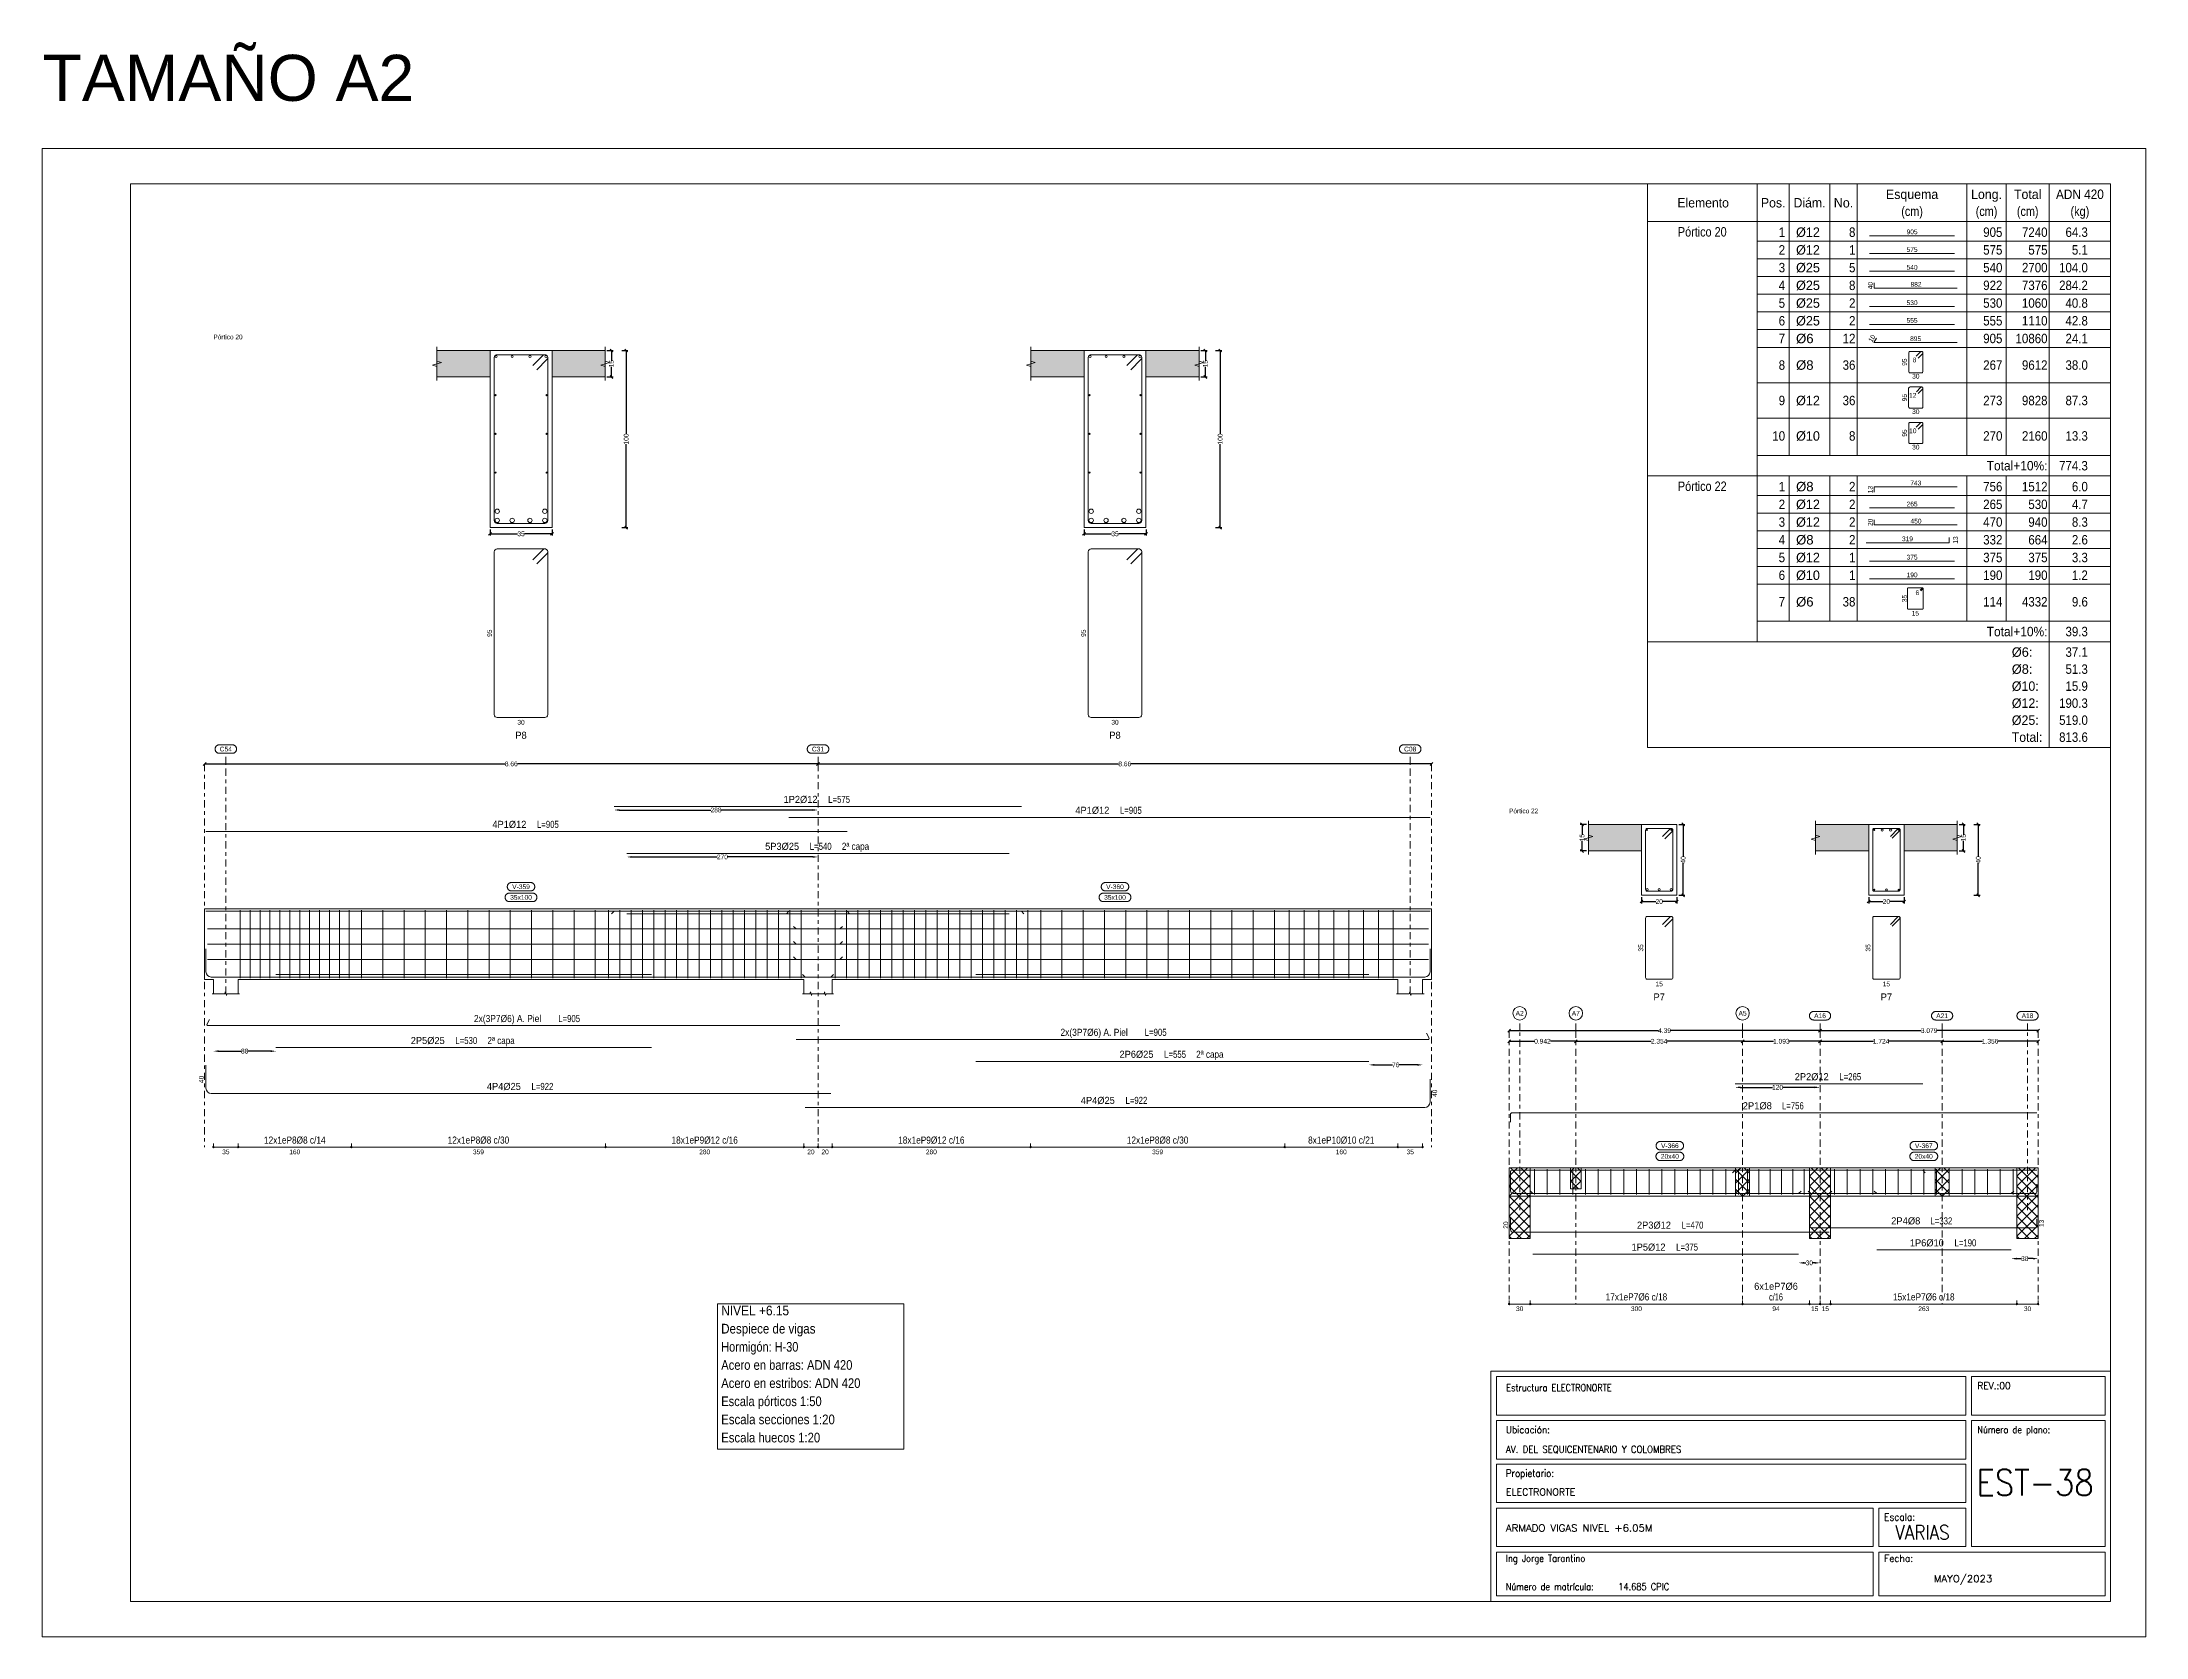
# Model space of a CAD drawing. Header units: millimetres. Extents: x 3 to 479, y -191 to 120.
# Drawn here: x 169.1 to 228.5, y -138.1 to -93.1 of the extents above; entities that cross this region are included whole.
import ezdxf
from ezdxf.enums import TextEntityAlignment as Align

# ---------------------------------------------------------------- set-up
doc = ezdxf.new("R2010")
doc.units = ezdxf.units.MM
doc.linetypes.add('CYPE_RAYAPUNTO', pattern=[0.4125, 0.2025, -0.105, 0, -0.105])
for name, color, linetype, lineweight in [('ALZ_ARM_LONG_ARM_TEXTOS', 3, 'Continuous', 9), ('ALZ_ARM_LONG_TXT_IND_CAPA_ARM_LONG', 3, 'Continuous', 9), ('ALZ_ARM_LONG_TXT_LONG', 3, 'Continuous', 9), ('ALZ_ARM_TRANS_TXT_EST', 3, 'Continuous', 9), ('ALZ_CONT_NUDOS', 122, 'Continuous', 9), ('ALZ_CONT_VIG_HORMIGON', 2, 'Continuous', 9), ('ALZ_COT_COT_ANCLAJES', 3, 'Continuous', 0), ('ALZ_COT_COT_ARM', 3, 'Continuous', 0), ('ALZ_COT_COT_EST', 3, 'Continuous', 0), ('ALZ_COT_COT_LIN_APOYOS', 2, 'CYPE_RAYAPUNTO', 0), ('ALZ_COT_LONGITUD_PROYECTADA', 122, 'Continuous', 0), ('ALZ_COT_TEXTOS_ESTRIBOS', 122, 'Continuous', 0), ('ALZ_REF_COT_LIN_AUX_COTA', 2, 'CYPE_RAYAPUNTO', 9), ('ALZ_REF_REF_NOMBRE', 3, 'Continuous', 9), ('ALZ_REF_REF_REFERENCIA', 3, 'Continuous', 9), ('ALZ_REF_REFERENCIA_PORTICO', 3, 'Continuous', 9), ('ALZ_REF_TEXTO_REF_NOMBRE', 3, 'Continuous', 9), ('ALZ_REF_TEXTO_REF_REFERENCIA', 3, 'Continuous', 9), ('ARM_LONGITUDINAL_Ø10', 103, 'Continuous', 9), ('ARM_LONGITUDINAL_Ø12', 171, 'Continuous', 9), ('ARM_LONGITUDINAL_Ø25', 20, 'Continuous', 9), ('ARM_LONGITUDINAL_Ø6', 151, 'Continuous', 9), ('ARM_LONGITUDINAL_Ø8', 32, 'Continuous', 9), ('ARM_TRANSVERSAL_Ø10', 103, 'Continuous', 9), ('ARM_TRANSVERSAL_Ø12', 171, 'Continuous', 9), ('ARM_TRANSVERSAL_Ø6', 151, 'Continuous', 9), ('ARM_TRANSVERSAL_Ø8', 32, 'Continuous', 9), ('CIM_REFEREN', 2, 'Continuous', 0), ('CYPE', 7, 'Continuous', 0), ('DESPIECES_TABLA', 7, 'Continuous', 9), ('RECUAD_LIMITES', 2, 'Continuous', 0), ('RECUAD_MARCO', 1, 'Continuous', 20), ('SEC_CONT_FORJADOS_SECCION', 8, 'Continuous', 9), ('SEC_CONT_VIG_HORMIGON_SECCION', 2, 'Continuous', 9), ('SEC_COTAS_SEC_DIM_VIGA', 122, 'Continuous', 0), ('SEC_COTAS_TEXTOS_DESPIECE_ESTRIBADO', 122, 'Continuous', 0), ('SEC_REF_TXT_POSICIONES_ARM_ESTRIBOS', 1, 'Continuous', 9), ('TAB_COM_LINEAS', 1, 'Continuous', 9), ('TAB_COM_TEXTOS', 1, 'Continuous', 9), ('TABLAS', 1, 'Continuous', 9), ('TEXTO_TABLAS', 1, 'Continuous', 0), ('TEXTOS_COTAS_DESPIECES_TABLA', 1, 'Continuous', 0)]:
    doc.layers.add(name, color=color, linetype=linetype, lineweight=lineweight)
doc.styles.add('CYPETXT', font='romans__.ttf', dxfattribs={"height": 0.2})
doc.styles.add('CYPETXT_0.2_romans', font='arial.ttf', dxfattribs={"height": 0.133333})
doc.styles.add('CYPETXT_romans', font='arial.ttf', dxfattribs={"height": 0.2})
doc.dimstyles.new('cype_arrow', dxfattribs={"dimtxt": 0.18, "dimasz": 0.15, "dimexe": 0.05, "dimexo": 0.05, "dimgap": 0, "dimtad": 0, "dimdec": 4, "dimzin": 0, "dimdsep": 46, "dimtxsty": 'CYPETXT_0.2_romans', "dimcen": 0.09, "dimadec": 0, "dimazin": 0, "dimtfac": 1, "dimtdec": 4, "dimtofl": 0, "dimtmove": 2, "dimatfit": 3, "dimfxl": 1, "dimtolj": 1, "dimtzin": 0, "dimarcsym": 0})
doc.dimstyles.new('cype_oblique', dxfattribs={"dimtxt": 0.18, "dimasz": 0.18, "dimexe": 0.05, "dimexo": 0.05, "dimgap": 0, "dimtad": 0, "dimdec": 4, "dimzin": 0, "dimdsep": 46, "dimtxsty": 'CYPETXT_0.2_romans', "dimblk": 'OBLIQUE', "dimtsz": 0.04, "dimcen": 0.09, "dimadec": 0, "dimazin": 0, "dimtfac": 1, "dimtdec": 4, "dimtofl": 0, "dimtmove": 2, "dimatfit": 3, "dimfxl": 1, "dimtolj": 1, "dimtzin": 0, "dimarcsym": 0})

msp = doc.modelspace()

# ---------------------------------------------------------------- texts
at = {"layer": 'ALZ_ARM_LONG_ARM_TEXTOS', "style": 'CYPETXT_romans'}
for s, width, p in [('1P2%%c12', 0.935124, (190.55184, -114.52431)), ('4P1%%c12', 0.935124, (198.79051, -114.83167)), ('4P1%%c12', 0.935124, (182.33051, -115.22899)), ('5P3%%c25', 0.935124, (190.03201, -115.84898)), ('2x(3P7%%c6) A. Piel', 0.849696, (182.28051, -120.70898)), ('2P5%%c25', 0.935124, (180.02605, -121.329)), ('2x(3P7%%c6) A. Piel', 0.849696, (198.84051, -121.09713)), ('2P6%%c25', 0.935124, (200.03693, -121.71714)), ('2P2%%c12', 0.935124, (219.10151, -122.35002)), ('4P4%%c25', 0.935124, (182.17551, -122.62454)), ('4P4%%c25', 0.935124, (198.94551, -123.01833)), ('2P1%%c8', 0.947337, (217.5648, -123.17002)), ('2P3%%c12', 0.935124, (214.64751, -126.53816)), ('2P4%%c8', 0.947337, (221.7568, -126.41816)), ('1P5%%c12', 0.935124, (214.49371, -127.15816)), ('1P6%%c10', 0.935124, (222.35151, -127.03816))]:
    msp.add_text(s, height=0.2, dxfattribs=dict(at, width=width)).set_placement(p, align=Align.CENTER)
at = {"layer": 'ALZ_ARM_LONG_TXT_IND_CAPA_ARM_LONG', "style": 'CYPETXT_romans', "width": 0.816999}
for p in [(192.10401, -115.84898), (182.09805, -121.329), (202.10893, -121.71714)]:
    msp.add_text('2ª capa', height=0.2, dxfattribs=at).set_placement(p, align=Align.CENTER)
at = {"layer": 'ALZ_ARM_LONG_TXT_LONG', "style": 'CYPETXT_romans', "width": 0.785606}
for s, p in [(' L=575', (191.61034, -114.52431)), (' L=905', (199.84901, -114.83167)), (' L=905', (183.38901, -115.22899)), (' L=540', (191.09051, -115.84898)), (' L=905', (183.98851, -120.70898)), (' L=530', (181.08455, -121.329)), (' L=905', (200.54851, -121.09713)), (' L=555', (201.09543, -121.71714)), (' L=265', (220.16001, -122.35002)), (' L=922', (183.23401, -122.62454)), (' L=922', (200.00401, -123.01833)), (' L=756', (218.5393, -123.17002)), (' L=470', (215.70601, -126.53816)), (' L=332', (222.7313, -126.41816)), (' L=375', (215.55221, -127.15816)), (' L=190', (223.41001, -127.03816))]:
    msp.add_text(s, height=0.2, dxfattribs=at).set_placement(p, align=Align.CENTER)
at = {"layer": 'ALZ_ARM_TRANS_TXT_EST', "style": 'CYPETXT_romans'}
for s, width, p in [('12x1eP8%%c8 c/14', 0.835132, (176.27251, -124.13833)), ('12x1eP8%%c8 c/30', 0.835132, (181.45751, -124.13833)), ('18x1eP9%%c12 c/16', 0.837616, (187.84551, -124.13833)), ('18x1eP9%%c12 c/16', 0.837616, (194.24551, -124.13833)), ('12x1eP8%%c8 c/30', 0.835132, (200.63351, -124.13833)), ('8x1eP10%%c10 c/21', 0.837616, (205.81851, -124.13833)), ('6x1eP7%%c6', 0.934297, (218.09305, -128.26416)), ('17x1eP7%%c6 c/18', 0.835132, (214.15305, -128.56416)), ('c/16', 0.739875, (218.09305, -128.56416)), ('15x1eP7%%c6 c/18', 0.835132, (222.2658, -128.56416))]:
    msp.add_text(s, height=0.2, dxfattribs=dict(at, width=width)).set_placement(p, align=Align.CENTER)
at = {"layer": 'ALZ_COT_COT_ANCLAJES', "style": 'CYPETXT_romans', "width": 0.872274}
for s, p in [('40', (173.69884, -122.32454)), ('20', (210.52984, -126.43816))]:
    msp.add_text(s, height=0.133333, rotation=90, dxfattribs=at).set_placement(p, align=Align.CENTER)
for s, p in [('40', (208.39217, -122.71833)), ('13', (225.52175, -126.38816))]:
    msp.add_text(s, height=0.133333, rotation=90, dxfattribs=at).set_placement(p, align=Align.TOP_CENTER)
at = {"layer": 'ALZ_COT_TEXTOS_ESTRIBOS', "style": 'CYPETXT_romans', "width": 0.872274}
for s, p in [('35', (174.32551, -124.305)), ('160', (176.27251, -124.305)), ('359', (181.45751, -124.305)), ('280', (187.84551, -124.305)), ('20', (190.84551, -124.305)), ('20', (191.24551, -124.305)), ('280', (194.24551, -124.305)), ('359', (200.63351, -124.305)), ('160', (205.81851, -124.305)), ('35', (207.76551, -124.305)), ('30', (210.85651, -128.73082)), ('300', (214.15305, -128.73082)), ('94', (218.09305, -128.73082)), ('15', (219.18651, -128.73082)), ('15', (219.48651, -128.73082)), ('263', (222.2658, -128.73082)), ('30', (225.19508, -128.73082))]:
    msp.add_text(s, height=0.133333, dxfattribs=at).set_placement(p, align=Align.TOP_CENTER)
at = {"layer": 'ALZ_REF_REFERENCIA_PORTICO', "style": 'CYPETXT_romans', "width": 0.820327}
for s, p in [('Pórtico 20', (173.97551, -101.37498)), ('Pórtico 22', (210.55651, -114.75024))]:
    msp.add_text(s, height=0.133333, dxfattribs=at).set_placement(p, align=Align.MIDDLE_LEFT)
at = {"layer": 'ALZ_REF_TEXTO_REF_NOMBRE', "style": 'CYPETXT_romans'}
for s, width, p in [('V-359', 0.803518, (182.66051, -116.88899)), ('V-360', 0.803518, (199.43051, -116.88899)), ('35x100', 0.875466, (182.66051, -117.18899)), ('35x100', 0.875466, (199.43051, -117.18899)), ('V-366', 0.803518, (215.09651, -124.19816)), ('V-367', 0.803518, (222.2658, -124.19816)), ('20x40', 0.876123, (215.09651, -124.49816)), ('20x40', 0.876123, (222.2658, -124.49816))]:
    msp.add_text(s, height=0.133333, dxfattribs=dict(at, width=width)).set_placement(p, align=Align.MIDDLE_CENTER)
at = {"layer": 'ALZ_REF_TEXTO_REF_REFERENCIA', "style": 'CYPETXT_romans'}
for s, width, p in [('C54', 0.8832, (174.32551, -113.00431)), ('C31', 0.8832, (191.04551, -113.00431)), ('C08', 0.8832, (207.76551, -113.00431)), ('A2', 1.007096, (210.85651, -120.4598)), ('A7', 1.007096, (212.44069, -120.4598)), ('A5', 1.007096, (217.14959, -120.4598)), ('A16', 0.960644, (219.33651, -120.53002)), ('A21', 0.960644, (222.78361, -120.53002)), ('A18', 0.960644, (225.19508, -120.53002))]:
    msp.add_text(s, height=0.133333, dxfattribs=dict(at, width=width)).set_placement(p, align=Align.MIDDLE_CENTER)
at = {"layer": 'CIM_REFEREN', "insert": (169.15325, -93.41343), "char_height": 1.3, "attachment_point": 1, "style": 'CYPETXT_romans'}
msp.add_mtext_dynamic_manual_height_columns('TAMAÑO A2', width=20.4097016, gutter_width=12.5, heights=[0], dxfattribs=at)
at = {"layer": 'CYPE', "color": 5, "style": 'CYPETXT'}
for s, width, p in [('Estructura ELECTRONORTE', 0.842437, (210.47751, -131.12816)), ('AV. DEL SEQUICENTENARIO Y COLOMBRES', 0.887423, (210.46751, -132.86816)), ('ELECTRONORTE', 0.974409, (210.46751, -134.06816)), ('ARMADO VIGAS NIVEL +6.05M', 1.047361, (210.46751, -135.08253)), ('Ing Jorge Tarantino', 0.851105, (210.46751, -135.93816)), ('14.685 CPIC', 0.851936, (213.63751, -136.73816)), ('MAYO/2023', 1.047361, (222.54751, -136.51816))]:
    msp.add_text(s, height=0.2, dxfattribs=dict(at, width=width)).set_placement(p)
at = {"layer": 'CYPE', "color": 4, "style": 'CYPETXT'}
for s, width, p in [('REV.:00', 0.927655, (223.77751, -131.06816)), ('Ubicación:', 0.90604, (210.46751, -132.30816)), ('Número de plano:', 0.844847, (223.77751, -132.30816)), ('Propietario:', 0.885908, (210.46751, -133.53816)), ('Escala:', 0.925891, (221.14751, -134.77816)), ('Fecha:', 0.933698, (221.14751, -135.93816)), ('Número de matrícula:', 0.83516, (210.46751, -136.73816))]:
    msp.add_text(s, height=0.2, dxfattribs=dict(at, width=width)).set_placement(p)
at = {"layer": 'CYPE', "color": 5, "style": 'CYPETXT'}
for s, height, width, p in [('EST-38', 0.733333, 0.872274, (225.40751, -134.07149)), ('VARIAS', 0.4, 0.869965, (222.22751, -135.30816))]:
    msp.add_text(s, height=height, dxfattribs=dict(at, width=width)).set_placement(p, align=Align.CENTER)
at = {"layer": 'SEC_COTAS_TEXTOS_DESPIECE_ESTRIBADO', "style": 'CYPETXT_romans', "width": 0.872274}
for s, p in [('95', (181.83884, -109.73431)), ('95', (198.60884, -109.73431)), ('35', (214.34347, -118.61457)), ('35', (220.75839, -118.61457))]:
    msp.add_text(s, height=0.133333, rotation=90, dxfattribs=at).set_placement(p, align=Align.CENTER)
for s, p in [('30', (182.66051, -112.18098)), ('30', (199.43051, -112.18098)), ('15', (214.79514, -119.56624)), ('15', (221.21006, -119.56624))]:
    msp.add_text(s, height=0.133333, dxfattribs=at).set_placement(p, align=Align.TOP_CENTER)
at = {"layer": 'SEC_REF_TXT_POSICIONES_ARM_ESTRIBOS', "style": 'CYPETXT_romans', "width": 0.935124}
for s, p in [('P8', (182.66051, -112.61431)), ('P8', (199.43051, -112.61431)), ('P7', (214.79514, -119.99957)), ('P7', (221.21006, -119.99957))]:
    msp.add_text(s, height=0.2, dxfattribs=at).set_placement(p, align=Align.MIDDLE_CENTER)
at = {"layer": 'TAB_COM_LINEAS', "style": 'CYPETXT_romans'}
for s, width, p in [('NIVEL +6.15', 0.880937, (188.31232, -128.98459)), ('Despiece de vigas', 0.852948, (188.31232, -129.49682)), ('Hormigón: H-30', 0.808194, (188.31232, -130.00905)), ('Acero en barras: ADN 420', 0.827218, (188.31232, -130.52129)), ('Acero en estribos: ADN 420', 0.830636, (188.31232, -131.03352)), ('Escala pórticos 1:50', 0.824952, (188.31232, -131.54575)), ('Escala secciones 1:20', 0.844437, (188.31232, -132.05799)), ('Escala huecos 1:20', 0.838794, (188.31232, -132.57022))]:
    msp.add_text(s, height=0.2733333, dxfattribs=dict(at, width=width)).set_placement(p)
at = {"layer": 'TEXTO_TABLAS', "style": 'CYPETXT_romans'}
for s, width, p in [('Esquema', 0.93681, (221.93551, -97.34816)), ('Long.', 0.9375, (224.03751, -97.34816)), ('Total', 0.935673, (225.19951, -97.34816)), ('ADN 420', 0.893197, (226.67351, -97.34816)), ('Elemento', 0.923378, (216.03651, -97.58816)), ('Pos.', 0.930268, (218.01351, -97.58816)), ('Diám.', 0.924488, (219.03951, -97.58816)), ('No.', 0.948905, (219.99951, -97.58816)), ('(cm)', 0.819001, (221.93551, -97.82816)), ('(cm)', 0.819001, (224.03751, -97.82816)), ('(cm)', 0.819001, (225.19951, -97.82816)), ('(kg)', 0.827954, (226.67351, -97.82816)), ('Pórtico 20', 0.820327, (216.01151, -98.40816)), ('Pórtico 22', 0.820327, (216.01151, -105.58816))]:
    msp.add_text(s, height=0.266667, dxfattribs=dict(at, width=width)).set_placement(p, align=Align.MIDDLE_CENTER)
for s, height, width, p in [('1', 0.26667, 0.872274, (218.34951, -98.41816)), ('8', 0.26667, 0.872274, (220.33551, -98.41816)), ('905', 0.266667, 0.872274, (224.48551, -98.41816)), ('7240', 0.266667, 0.872274, (225.75951, -98.41816)), ('64.3', 0.266667, 0.869308, (226.89751, -98.41816)), ('2', 0.26667, 0.872274, (218.34951, -98.91816)), ('1', 0.26667, 0.872274, (220.33551, -98.91816)), ('575', 0.266667, 0.872274, (224.48551, -98.91816)), ('575', 0.266667, 0.872274, (225.75951, -98.91816)), ('5.1', 0.266667, 0.868127, (226.89751, -98.91816)), ('4', 0.26667, 0.872274, (218.34951, -99.91816)), ('3', 0.26667, 0.872274, (218.34951, -99.41816)), ('5', 0.26667, 0.872274, (220.33551, -99.41816)), ('8', 0.26667, 0.872274, (220.33551, -99.91816)), ('540', 0.266667, 0.872274, (224.48551, -99.41816)), ('922', 0.266667, 0.872274, (224.48551, -99.91816)), ('2700', 0.266667, 0.872274, (225.75951, -99.41816)), ('7376', 0.266667, 0.872274, (225.75951, -99.91816)), ('284.2', 0.266667, 0.869965, (226.89751, -99.91816)), ('104.0', 0.266667, 0.869965, (226.89751, -99.41816)), ('5', 0.26667, 0.872274, (218.34951, -100.41816)), ('2', 0.26667, 0.872274, (220.33551, -100.41816)), ('530', 0.266667, 0.872274, (224.48551, -100.41816)), ('1060', 0.266667, 0.872274, (225.75951, -100.41816)), ('40.8', 0.266667, 0.869308, (226.89751, -100.41816)), ('6', 0.26667, 0.872274, (218.34951, -100.91816)), ('2', 0.26667, 0.872274, (220.33551, -100.91816)), ('555', 0.266667, 0.872274, (224.48551, -100.91816)), ('1110', 0.266667, 0.872274, (225.75951, -100.91816)), ('42.8', 0.266667, 0.869308, (226.89751, -100.91816)), ('7', 0.26667, 0.872274, (218.34951, -101.41816)), ('12', 0.266667, 0.872274, (220.33551, -101.41816)), ('905', 0.266667, 0.872274, (224.48551, -101.41816)), ('10860', 0.266667, 0.872274, (225.75951, -101.41816)), ('24.1', 0.266667, 0.869308, (226.89751, -101.41816)), ('8', 0.26667, 0.872274, (218.34951, -102.16816)), ('36', 0.266667, 0.872274, (220.33551, -102.16816)), ('267', 0.266667, 0.872274, (224.48551, -102.16816)), ('9612', 0.266667, 0.872274, (225.75951, -102.16816)), ('38.0', 0.266667, 0.869308, (226.89751, -102.16816)), ('9', 0.26667, 0.872274, (218.34951, -103.16816)), ('36', 0.266667, 0.872274, (220.33551, -103.16816)), ('273', 0.266667, 0.872274, (224.48551, -103.16816)), ('9828', 0.266667, 0.872274, (225.75951, -103.16816)), ('87.3', 0.266667, 0.869308, (226.89751, -103.16816)), ('10', 0.266667, 0.872274, (218.34951, -104.16816)), ('8', 0.26667, 0.872274, (220.33551, -104.16816)), ('270', 0.266667, 0.872274, (224.48551, -104.16816)), ('2160', 0.266667, 0.872274, (225.75951, -104.16816)), ('13.3', 0.266667, 0.869308, (226.89751, -104.16816)), ('Total+10%:', 0.266667, 0.906671, (225.75951, -105.00816)), ('774.3', 0.266667, 0.869965, (226.89751, -105.00816)), ('1', 0.26667, 0.872274, (218.34951, -105.59816)), ('2', 0.26667, 0.872274, (220.33551, -105.59816)), ('756', 0.266667, 0.872274, (224.48551, -105.59816)), ('1512', 0.266667, 0.872274, (225.75951, -105.59816)), ('6.0', 0.266667, 0.868127, (226.89751, -105.59816)), ('2', 0.26667, 0.872274, (218.34951, -106.09816)), ('2', 0.26667, 0.872274, (220.33551, -106.09816)), ('265', 0.266667, 0.872274, (224.48551, -106.09816)), ('530', 0.266667, 0.872274, (225.75951, -106.09816)), ('4.7', 0.266667, 0.868127, (226.89751, -106.09816)), ('3', 0.26667, 0.872274, (218.34951, -106.59816)), ('2', 0.26667, 0.872274, (220.33551, -106.59816)), ('470', 0.266667, 0.872274, (224.48551, -106.59816)), ('940', 0.266667, 0.872274, (225.75951, -106.59816)), ('8.3', 0.266667, 0.868127, (226.89751, -106.59816)), ('4', 0.26667, 0.872274, (218.34951, -107.09816)), ('5', 0.26667, 0.872274, (218.34951, -107.59816)), ('2', 0.26667, 0.872274, (220.33551, -107.09816)), ('1', 0.26667, 0.872274, (220.33551, -107.59816)), ('332', 0.266667, 0.872274, (224.48551, -107.09816)), ('375', 0.266667, 0.872274, (224.48551, -107.59816)), ('375', 0.266667, 0.872274, (225.75951, -107.59816)), ('664', 0.266667, 0.872274, (225.75951, -107.09816)), ('3.3', 0.266667, 0.868127, (226.89751, -107.59816)), ('2.6', 0.266667, 0.868127, (226.89751, -107.09816)), ('6', 0.26667, 0.872274, (218.34951, -108.09816)), ('1', 0.26667, 0.872274, (220.33551, -108.09816)), ('190', 0.266667, 0.872274, (224.48551, -108.09816)), ('190', 0.266667, 0.872274, (225.75951, -108.09816)), ('1.2', 0.266667, 0.868127, (226.89751, -108.09816)), ('7', 0.26667, 0.872274, (218.34951, -108.84816)), ('38', 0.266667, 0.872274, (220.33551, -108.84816)), ('114', 0.266667, 0.872274, (224.48551, -108.84816)), ('4332', 0.266667, 0.872274, (225.75951, -108.84816)), ('9.6', 0.266667, 0.868127, (226.89751, -108.84816)), ('Total+10%:', 0.266667, 0.906671, (225.75951, -109.68816)), ('39.3', 0.266667, 0.869308, (226.89751, -109.68816)), ('37.1', 0.266667, 0.869308, (226.89751, -110.26816)), ('51.3', 0.266667, 0.869308, (226.89751, -110.74816)), ('190.3', 0.266667, 0.869965, (226.89751, -111.70816)), ('15.9', 0.266667, 0.869308, (226.89751, -111.22816)), ('519.0', 0.266667, 0.869965, (226.89751, -112.18816)), ('813.6', 0.266667, 0.869965, (226.89751, -112.66816))]:
    msp.add_text(s, height=height, dxfattribs=dict(at, width=width)).set_placement(p, align=Align.MIDDLE_RIGHT)
for s, width, p in [('%%c12', 0.955414, (218.65951, -98.41816)), ('%%c12', 0.955414, (218.65951, -98.91816)), ('%%c25', 0.955414, (218.65951, -99.41816)), ('%%c25', 0.955414, (218.65951, -99.91816)), ('%%c25', 0.955414, (218.65951, -100.41816)), ('%%c25', 0.955414, (218.65951, -100.91816)), ('%%c6', 0.99505, (218.65951, -101.41816)), ('%%c8', 0.99505, (218.65951, -102.16816)), ('%%c12', 0.955414, (218.65951, -103.16816)), ('%%c10', 0.955414, (218.65951, -104.16816)), ('%%c8', 0.99505, (218.65951, -105.59816)), ('%%c12', 0.955414, (218.65951, -106.09816)), ('%%c12', 0.955414, (218.65951, -106.59816)), ('%%c12', 0.955414, (218.65951, -107.59816)), ('%%c8', 0.99505, (218.65951, -107.09816)), ('%%c10', 0.955414, (218.65951, -108.09816)), ('%%c6', 0.99505, (218.65951, -108.84816)), ('%%c6:', 0.966972, (224.75151, -110.26816)), ('%%c8:', 0.966972, (224.75151, -110.74816)), ('%%c10:', 0.940736, (224.75151, -111.22816)), ('%%c12:', 0.940736, (224.75151, -111.70816)), ('%%c25:', 0.940736, (224.75151, -112.18816)), ('Total:', 0.925563, (224.75151, -112.66816))]:
    msp.add_text(s, height=0.266667, dxfattribs=dict(at, width=width)).set_placement(p, align=Align.MIDDLE_LEFT)
at = {"layer": 'TEXTOS_COTAS_DESPIECES_TABLA', "style": 'CYPETXT_romans', "width": 0.872274}
for s, p in [('905', (221.93551, -98.47616)), ('575', (221.93551, -98.97616)), ('540', (221.93551, -99.47616)), ('530', (221.93551, -100.47616)), ('882', (222.04679, -99.95835)), ('555', (221.93551, -100.97616)), ('895', (222.03542, -101.49158)), ('743', (222.04072, -105.56323)), ('265', (221.93551, -106.15616)), ('450', (222.04621, -106.63833)), ('319', (221.80539, -107.13835)), ('375', (221.93551, -107.65616)), ('190', (221.93551, -108.15616))]:
    msp.add_text(s, height=0.133333, dxfattribs=at).set_placement(p, align=Align.CENTER)
for s, rotation, p in [('40', 90, (220.82171, -99.92597)), ('10', 60.0007096, (220.85587, -101.44816)), ('95', 90, (221.78861, -102.08634)), ('95', 90, (221.78876, -103.08627)), ('95', 90, (221.78869, -104.08631)), ('13', 90, (220.82174, -105.68108)), ('20', 90, (220.82171, -106.60598)), ('35', 90, (221.78472, -108.75649))]:
    msp.add_text(s, height=0.133333, rotation=rotation, dxfattribs=at).set_placement(p, align=Align.CENTER)
for s, height, p in [('8', 0.13333, (222.0588, -102.0238)), ('12', 0.133333, (222.05915, -103.02305)), ('10', 0.133333, (222.05898, -104.02343)), ('6', 0.13333, (222.13505, -108.59243))]:
    msp.add_text(s, height=height, dxfattribs=at).set_placement(p, align=Align.MIDDLE_RIGHT)
for s, p in [('30', (222.04061, -102.41664)), ('30', (222.04052, -103.41671)), ('30', (222.04057, -104.41668)), ('15', (222.02702, -109.10649))]:
    msp.add_text(s, height=0.133333, dxfattribs=at).set_placement(p, align=Align.TOP_CENTER)
msp.add_text('13', height=0.133333, rotation=90, dxfattribs=at).set_placement((223.09442, -107.10596), align=Align.TOP_CENTER)

# ---------------------------------------------------------------- blocks, each defined once
blk = doc.blocks.new('*D710')
at = {"layer": 'Defpoints', "color": 0, "transparency": 16777216}
for p in [(181.786, -106.755), (183.536, -106.755), (183.536, -106.932)]:
    blk.add_point(p, dxfattribs=at)
at = {"layer": 'SEC_COTAS_SEC_DIM_VIGA', "color": 0, "lineweight": -2, "transparency": 16777216}
for p, q in [((181.746, -106.972), (181.826, -106.892)), ((181.786, -106.805), (181.786, -106.982)), ((183.496, -106.972), (183.576, -106.892)), ((183.536, -106.805), (183.536, -106.982)), ((181.786, -106.932), (182.565, -106.932)), ((183.536, -106.932), (182.756, -106.932))]:
    blk.add_line(p, q, dxfattribs=at)
at = {"layer": 'SEC_COTAS_SEC_DIM_VIGA', "color": 0, "transparency": 16777216, "insert": (182.661, -106.932), "char_height": 0.1333, "attachment_point": 5, "style": 'CYPETXT_0.2_romans'}
blk.add_mtext('\\A1;35', dxfattribs=at)
blk = doc.blocks.new('_OBLIQUE')
at = {"color": 0, "linetype": 'ByBlock', "lineweight": -2}
blk.add_line((-0.5, -0.5), (0.5, 0.5), dxfattribs=at)
blk = doc.blocks.new('*D711')
at = {"layer": 'Defpoints', "color": 0, "transparency": 16777216}
for p in [(185.036, -101.755), (185.213, -101.755), (185.036, -102.505)]:
    blk.add_point(p, dxfattribs=at)
at = {"layer": 'SEC_COTAS_SEC_DIM_VIGA', "color": 0, "lineweight": -2, "transparency": 16777216}
for p, q in [((185.086, -101.755), (185.263, -101.755)), ((185.253, -101.795), (185.173, -101.715)), ((185.213, -101.755), (185.213, -102.04)), ((185.086, -102.505), (185.263, -102.505)), ((185.253, -102.545), (185.173, -102.465)), ((185.213, -102.505), (185.213, -102.22))]:
    blk.add_line(p, q, dxfattribs=at)
at = {"layer": 'SEC_COTAS_SEC_DIM_VIGA', "color": 0, "transparency": 16777216, "insert": (185.213, -102.13), "char_height": 0.1333, "attachment_point": 5, "rotation": 90, "style": 'CYPETXT_0.2_romans'}
blk.add_mtext('\\A1;15', dxfattribs=at)
blk = doc.blocks.new('*D712')
at = {"layer": 'Defpoints', "color": 0, "transparency": 16777216}
for p in [(185.452, -101.755), (185.629, -101.755), (185.452, -106.755)]:
    blk.add_point(p, dxfattribs=at)
at = {"layer": 'SEC_COTAS_SEC_DIM_VIGA', "color": 0, "lineweight": -2, "transparency": 16777216}
for p, q in [((185.502, -101.755), (185.679, -101.755)), ((185.669, -101.795), (185.589, -101.715)), ((185.629, -101.755), (185.629, -104.114)), ((185.629, -106.755), (185.629, -104.396)), ((185.502, -106.755), (185.679, -106.755)), ((185.669, -106.795), (185.589, -106.715))]:
    blk.add_line(p, q, dxfattribs=at)
at = {"layer": 'SEC_COTAS_SEC_DIM_VIGA', "color": 0, "transparency": 16777216, "insert": (185.629, -104.255), "char_height": 0.1333, "attachment_point": 5, "rotation": 90, "style": 'CYPETXT_0.2_romans'}
blk.add_mtext('\\A1;100', dxfattribs=at)
blk = doc.blocks.new('*D713')
at = {"layer": 'Defpoints', "color": 0, "transparency": 16777216}
for p in [(198.556, -106.755), (200.306, -106.755), (200.306, -106.932)]:
    blk.add_point(p, dxfattribs=at)
at = {"layer": 'SEC_COTAS_SEC_DIM_VIGA', "color": 0, "lineweight": -2, "transparency": 16777216}
for p, q in [((198.516, -106.972), (198.596, -106.892)), ((198.556, -106.805), (198.556, -106.982)), ((200.266, -106.972), (200.346, -106.892)), ((200.306, -106.805), (200.306, -106.982)), ((198.556, -106.932), (199.335, -106.932)), ((200.306, -106.932), (199.526, -106.932))]:
    blk.add_line(p, q, dxfattribs=at)
at = {"layer": 'SEC_COTAS_SEC_DIM_VIGA', "color": 0, "transparency": 16777216, "insert": (199.431, -106.932), "char_height": 0.1333, "attachment_point": 5, "style": 'CYPETXT_0.2_romans'}
blk.add_mtext('\\A1;35', dxfattribs=at)
blk = doc.blocks.new('*D714')
at = {"layer": 'Defpoints', "color": 0, "transparency": 16777216}
for p in [(201.806, -101.755), (201.983, -101.755), (201.806, -102.505)]:
    blk.add_point(p, dxfattribs=at)
at = {"layer": 'SEC_COTAS_SEC_DIM_VIGA', "color": 0, "lineweight": -2, "transparency": 16777216}
for p, q in [((201.856, -101.755), (202.033, -101.755)), ((202.023, -101.795), (201.943, -101.715)), ((201.983, -101.755), (201.983, -102.04)), ((201.856, -102.505), (202.033, -102.505)), ((202.023, -102.545), (201.943, -102.465)), ((201.983, -102.505), (201.983, -102.22))]:
    blk.add_line(p, q, dxfattribs=at)
at = {"layer": 'SEC_COTAS_SEC_DIM_VIGA', "color": 0, "transparency": 16777216, "insert": (201.983, -102.13), "char_height": 0.1333, "attachment_point": 5, "rotation": 90, "style": 'CYPETXT_0.2_romans'}
blk.add_mtext('\\A1;15', dxfattribs=at)
blk = doc.blocks.new('*D715')
at = {"layer": 'Defpoints', "color": 0, "transparency": 16777216}
for p in [(202.222, -101.755), (202.399, -101.755), (202.222, -106.755)]:
    blk.add_point(p, dxfattribs=at)
at = {"layer": 'SEC_COTAS_SEC_DIM_VIGA', "color": 0, "lineweight": -2, "transparency": 16777216}
for p, q in [((202.272, -101.755), (202.449, -101.755)), ((202.439, -101.795), (202.359, -101.715)), ((202.399, -101.755), (202.399, -104.114)), ((202.399, -106.755), (202.399, -104.396)), ((202.272, -106.755), (202.449, -106.755)), ((202.439, -106.795), (202.359, -106.715))]:
    blk.add_line(p, q, dxfattribs=at)
at = {"layer": 'SEC_COTAS_SEC_DIM_VIGA', "color": 0, "transparency": 16777216, "insert": (202.399, -104.255), "char_height": 0.1333, "attachment_point": 5, "rotation": 90, "style": 'CYPETXT_0.2_romans'}
blk.add_mtext('\\A1;100', dxfattribs=at)
blk = doc.blocks.new('*D716')
at = {"layer": 'ALZ_COT_LONGITUD_PROYECTADA', "color": 0, "lineweight": -2, "transparency": 16777216}
for p, q in [((173.686, -113.464), (173.766, -113.384)), ((173.726, -113.424), (182.212, -113.424)), ((191.046, -113.424), (182.559, -113.424)), ((191.006, -113.464), (191.086, -113.384))]:
    blk.add_line(p, q, dxfattribs=at)
at = {"layer": 'Defpoints', "color": 0, "transparency": 16777216}
for p in [(173.726, -113.424), (173.726, -113.424), (191.046, -113.424)]:
    blk.add_point(p, dxfattribs=at)
at = {"layer": 'ALZ_COT_LONGITUD_PROYECTADA', "color": 0, "transparency": 16777216, "insert": (182.386, -113.424), "char_height": 0.1333, "attachment_point": 5, "style": 'CYPETXT_0.2_romans'}
blk.add_mtext('\\A1;8.66', dxfattribs=at)
blk = doc.blocks.new('*D717')
at = {"layer": 'ALZ_COT_LONGITUD_PROYECTADA', "color": 0, "lineweight": -2, "transparency": 16777216}
for p, q in [((191.006, -113.464), (191.086, -113.384)), ((191.046, -113.424), (199.532, -113.424)), ((208.366, -113.424), (199.879, -113.424)), ((208.326, -113.464), (208.406, -113.384))]:
    blk.add_line(p, q, dxfattribs=at)
at = {"layer": 'Defpoints', "color": 0, "transparency": 16777216}
for p in [(191.046, -113.424), (191.046, -113.424), (208.366, -113.424)]:
    blk.add_point(p, dxfattribs=at)
at = {"layer": 'ALZ_COT_LONGITUD_PROYECTADA', "color": 0, "transparency": 16777216, "insert": (199.706, -113.424), "char_height": 0.1333, "attachment_point": 5, "style": 'CYPETXT_0.2_romans'}
blk.add_mtext('\\A1;8.66', dxfattribs=at)
blk = doc.blocks.new('*D718')
at = {"layer": 'ALZ_COT_COT_ARM', "color": 0, "lineweight": -2, "transparency": 16777216}
for p, q in [((185.437, -114.724), (188.018, -114.724)), ((190.896, -114.724), (188.315, -114.724))]:
    blk.add_line(p, q, dxfattribs=at)
at = {"layer": 'ALZ_COT_COT_ARM', "color": 0, "transparency": 16777216}
for points in [[(185.437, -114.699), (185.437, -114.749), (185.287, -114.724)], [(190.896, -114.699), (190.896, -114.749), (191.046, -114.724)]]:
    blk.add_solid(points, dxfattribs=at)
at = {"layer": 'Defpoints', "color": 0, "transparency": 16777216}
for p in [(185.287, -114.724), (191.046, -114.724), (191.046, -114.724)]:
    blk.add_point(p, dxfattribs=at)
at = {"layer": 'ALZ_COT_COT_ARM', "color": 0, "transparency": 16777216, "insert": (188.166, -114.724), "char_height": 0.1333, "attachment_point": 5, "style": 'CYPETXT_0.2_romans'}
blk.add_mtext('\\A1;288', dxfattribs=at)
blk = doc.blocks.new('*D719')
at = {"layer": 'ALZ_COT_COT_ARM', "color": 0, "lineweight": -2, "transparency": 16777216}
for p, q in [((185.796, -116.049), (188.197, -116.049)), ((190.896, -116.049), (188.494, -116.049))]:
    blk.add_line(p, q, dxfattribs=at)
at = {"layer": 'ALZ_COT_COT_ARM', "color": 0, "transparency": 16777216}
for points in [[(185.796, -116.024), (185.796, -116.074), (185.646, -116.049)], [(190.896, -116.024), (190.896, -116.074), (191.046, -116.049)]]:
    blk.add_solid(points, dxfattribs=at)
at = {"layer": 'Defpoints', "color": 0, "transparency": 16777216}
for p in [(185.646, -116.049), (191.046, -116.049), (191.046, -116.049)]:
    blk.add_point(p, dxfattribs=at)
at = {"layer": 'ALZ_COT_COT_ARM', "color": 0, "transparency": 16777216, "insert": (188.346, -116.049), "char_height": 0.1333, "attachment_point": 5, "style": 'CYPETXT_0.2_romans'}
blk.add_mtext('\\A1;270', dxfattribs=at)
blk = doc.blocks.new('*D720')
at = {"layer": 'ALZ_COT_COT_ARM', "color": 0, "lineweight": -2, "transparency": 16777216}
for p, q in [((174.126, -121.529), (174.762, -121.529)), ((175.59, -121.529), (174.953, -121.529))]:
    blk.add_line(p, q, dxfattribs=at)
at = {"layer": 'ALZ_COT_COT_ARM', "color": 0, "transparency": 16777216}
for points in [[(174.126, -121.504), (174.126, -121.554), (173.976, -121.529)], [(175.59, -121.504), (175.59, -121.554), (175.74, -121.529)]]:
    blk.add_solid(points, dxfattribs=at)
at = {"layer": 'Defpoints', "color": 0, "transparency": 16777216}
for p in [(173.976, -121.529), (175.74, -121.529), (175.74, -121.529)]:
    blk.add_point(p, dxfattribs=at)
at = {"layer": 'ALZ_COT_COT_ARM', "color": 0, "transparency": 16777216, "insert": (174.858, -121.529), "char_height": 0.1333, "attachment_point": 5, "style": 'CYPETXT_0.2_romans'}
blk.add_mtext('\\A1;88', dxfattribs=at)
blk = doc.blocks.new('*D721')
at = {"layer": 'ALZ_COT_COT_ARM', "color": 0, "lineweight": -2, "transparency": 16777216}
for p, q in [((206.75, -121.917), (207.263, -121.917)), ((207.966, -121.917), (207.453, -121.917))]:
    blk.add_line(p, q, dxfattribs=at)
at = {"layer": 'ALZ_COT_COT_ARM', "color": 0, "transparency": 16777216}
for points in [[(206.75, -121.892), (206.75, -121.942), (206.6, -121.917)], [(207.966, -121.892), (207.966, -121.942), (208.116, -121.917)]]:
    blk.add_solid(points, dxfattribs=at)
at = {"layer": 'Defpoints', "color": 0, "transparency": 16777216}
for p in [(206.6, -121.917), (208.116, -121.917), (208.116, -121.917)]:
    blk.add_point(p, dxfattribs=at)
at = {"layer": 'ALZ_COT_COT_ARM', "color": 0, "transparency": 16777216, "insert": (207.358, -121.917), "char_height": 0.1333, "attachment_point": 5, "style": 'CYPETXT_0.2_romans'}
blk.add_mtext('\\A1;76', dxfattribs=at)
blk = doc.blocks.new('*D722')
at = {"layer": 'Defpoints', "color": 0, "transparency": 16777216}
for p in [(214.295, -117.13), (215.295, -117.13), (215.295, -117.308)]:
    blk.add_point(p, dxfattribs=at)
at = {"layer": 'SEC_COTAS_SEC_DIM_VIGA', "color": 0, "lineweight": -2, "transparency": 16777216}
for p, q in [((214.255, -117.348), (214.335, -117.268)), ((214.295, -117.18), (214.295, -117.358)), ((214.295, -117.308), (214.699, -117.308)), ((215.295, -117.308), (214.892, -117.308)), ((215.255, -117.348), (215.335, -117.268)), ((215.295, -117.18), (215.295, -117.358))]:
    blk.add_line(p, q, dxfattribs=at)
at = {"layer": 'SEC_COTAS_SEC_DIM_VIGA', "color": 0, "transparency": 16777216, "insert": (214.795, -117.308), "char_height": 0.1333, "attachment_point": 5, "style": 'CYPETXT_0.2_romans'}
blk.add_mtext('\\A1;20', dxfattribs=at)
blk = doc.blocks.new('*D723')
at = {"layer": 'Defpoints', "color": 0, "transparency": 16777216}
for p in [(212.618, -115.13), (212.795, -115.13), (212.795, -115.88)]:
    blk.add_point(p, dxfattribs=at)
at = {"layer": 'SEC_COTAS_SEC_DIM_VIGA', "color": 0, "lineweight": -2, "transparency": 16777216}
for p, q in [((212.745, -115.13), (212.568, -115.13)), ((212.658, -115.17), (212.578, -115.09)), ((212.618, -115.13), (212.618, -115.416)), ((212.618, -115.88), (212.618, -115.595)), ((212.745, -115.88), (212.568, -115.88)), ((212.658, -115.92), (212.578, -115.84))]:
    blk.add_line(p, q, dxfattribs=at)
at = {"layer": 'SEC_COTAS_SEC_DIM_VIGA', "color": 0, "transparency": 16777216, "insert": (212.618, -115.505), "char_height": 0.1333, "attachment_point": 5, "rotation": 90, "style": 'CYPETXT_0.2_romans'}
blk.add_mtext('\\A1;15', dxfattribs=at)
blk = doc.blocks.new('*D724')
at = {"layer": 'Defpoints', "color": 0, "transparency": 16777216}
for p in [(215.295, -115.13), (215.472, -115.13), (215.295, -117.13)]:
    blk.add_point(p, dxfattribs=at)
at = {"layer": 'SEC_COTAS_SEC_DIM_VIGA', "color": 0, "lineweight": -2, "transparency": 16777216}
for p, q in [((215.345, -115.13), (215.522, -115.13)), ((215.512, -115.17), (215.432, -115.09)), ((215.472, -115.13), (215.472, -116.032)), ((215.472, -117.13), (215.472, -116.228)), ((215.345, -117.13), (215.522, -117.13)), ((215.512, -117.17), (215.432, -117.09))]:
    blk.add_line(p, q, dxfattribs=at)
at = {"layer": 'SEC_COTAS_SEC_DIM_VIGA', "color": 0, "transparency": 16777216, "insert": (215.472, -116.13), "char_height": 0.1333, "attachment_point": 5, "rotation": 90, "style": 'CYPETXT_0.2_romans'}
blk.add_mtext('\\A1;40', dxfattribs=at)
blk = doc.blocks.new('*D725')
at = {"layer": 'Defpoints', "color": 0, "transparency": 16777216}
for p in [(220.71, -117.13), (221.71, -117.13), (221.71, -117.308)]:
    blk.add_point(p, dxfattribs=at)
at = {"layer": 'SEC_COTAS_SEC_DIM_VIGA', "color": 0, "lineweight": -2, "transparency": 16777216}
for p, q in [((220.67, -117.348), (220.75, -117.268)), ((220.71, -117.18), (220.71, -117.358)), ((220.71, -117.308), (221.114, -117.308)), ((221.71, -117.308), (221.306, -117.308)), ((221.67, -117.348), (221.75, -117.268)), ((221.71, -117.18), (221.71, -117.358))]:
    blk.add_line(p, q, dxfattribs=at)
at = {"layer": 'SEC_COTAS_SEC_DIM_VIGA', "color": 0, "transparency": 16777216, "insert": (221.21, -117.308), "char_height": 0.1333, "attachment_point": 5, "style": 'CYPETXT_0.2_romans'}
blk.add_mtext('\\A1;20', dxfattribs=at)
blk = doc.blocks.new('*D726')
at = {"layer": 'Defpoints', "color": 0, "transparency": 16777216}
for p in [(223.21, -115.13), (223.387, -115.13), (223.21, -115.88)]:
    blk.add_point(p, dxfattribs=at)
at = {"layer": 'SEC_COTAS_SEC_DIM_VIGA', "color": 0, "lineweight": -2, "transparency": 16777216}
for p, q in [((223.26, -115.13), (223.437, -115.13)), ((223.427, -115.17), (223.347, -115.09)), ((223.387, -115.13), (223.387, -115.416)), ((223.387, -115.88), (223.387, -115.595)), ((223.26, -115.88), (223.437, -115.88)), ((223.427, -115.92), (223.347, -115.84))]:
    blk.add_line(p, q, dxfattribs=at)
at = {"layer": 'SEC_COTAS_SEC_DIM_VIGA', "color": 0, "transparency": 16777216, "insert": (223.387, -115.505), "char_height": 0.1333, "attachment_point": 5, "rotation": 90, "style": 'CYPETXT_0.2_romans'}
blk.add_mtext('\\A1;15', dxfattribs=at)
blk = doc.blocks.new('*D727')
at = {"layer": 'Defpoints', "color": 0, "transparency": 16777216}
for p in [(223.626, -115.13), (223.803, -115.13), (223.626, -117.13)]:
    blk.add_point(p, dxfattribs=at)
at = {"layer": 'SEC_COTAS_SEC_DIM_VIGA', "color": 0, "lineweight": -2, "transparency": 16777216}
for p, q in [((223.676, -115.13), (223.853, -115.13)), ((223.843, -115.17), (223.763, -115.09)), ((223.803, -115.13), (223.803, -116.032)), ((223.803, -117.13), (223.803, -116.228)), ((223.676, -117.13), (223.853, -117.13)), ((223.843, -117.17), (223.763, -117.09))]:
    blk.add_line(p, q, dxfattribs=at)
at = {"layer": 'SEC_COTAS_SEC_DIM_VIGA', "color": 0, "transparency": 16777216, "insert": (223.803, -116.13), "char_height": 0.1333, "attachment_point": 5, "rotation": 90, "style": 'CYPETXT_0.2_romans'}
blk.add_mtext('\\A1;40', dxfattribs=at)
blk = doc.blocks.new('*D728')
at = {"layer": 'ALZ_COT_LONGITUD_PROYECTADA', "color": 0, "lineweight": -2, "transparency": 16777216}
for p, q in [((210.517, -121.29), (210.597, -121.21)), ((210.557, -121.25), (211.274, -121.25)), ((212.441, -121.25), (211.723, -121.25)), ((212.401, -121.29), (212.481, -121.21))]:
    blk.add_line(p, q, dxfattribs=at)
at = {"layer": 'Defpoints', "color": 0, "transparency": 16777216}
for p in [(210.557, -121.25), (210.557, -121.25), (212.441, -121.25)]:
    blk.add_point(p, dxfattribs=at)
at = {"layer": 'ALZ_COT_LONGITUD_PROYECTADA', "color": 0, "transparency": 16777216, "insert": (211.499, -121.25), "char_height": 0.1333, "attachment_point": 5, "style": 'CYPETXT_0.2_romans'}
blk.add_mtext('\\A1;0.942', dxfattribs=at)
blk = doc.blocks.new('*D729')
at = {"layer": 'ALZ_COT_LONGITUD_PROYECTADA', "color": 0, "lineweight": -2, "transparency": 16777216}
for p, q in [((212.401, -121.29), (212.481, -121.21)), ((212.441, -121.25), (214.569, -121.25)), ((217.15, -121.25), (215.021, -121.25)), ((217.11, -121.29), (217.19, -121.21))]:
    blk.add_line(p, q, dxfattribs=at)
at = {"layer": 'Defpoints', "color": 0, "transparency": 16777216}
for p in [(212.441, -121.25), (212.441, -121.25), (217.15, -121.25)]:
    blk.add_point(p, dxfattribs=at)
at = {"layer": 'ALZ_COT_LONGITUD_PROYECTADA', "color": 0, "transparency": 16777216, "insert": (214.795, -121.25), "char_height": 0.1333, "attachment_point": 5, "style": 'CYPETXT_0.2_romans'}
blk.add_mtext('\\A1;2.354', dxfattribs=at)
blk = doc.blocks.new('*D730')
at = {"layer": 'ALZ_COT_LONGITUD_PROYECTADA', "color": 0, "lineweight": -2, "transparency": 16777216}
for p, q in [((217.11, -121.29), (217.19, -121.21)), ((217.15, -121.25), (218.024, -121.25)), ((219.337, -121.25), (218.462, -121.25)), ((219.297, -121.29), (219.377, -121.21))]:
    blk.add_line(p, q, dxfattribs=at)
at = {"layer": 'Defpoints', "color": 0, "transparency": 16777216}
for p in [(217.15, -121.25), (217.15, -121.25), (219.337, -121.25)]:
    blk.add_point(p, dxfattribs=at)
at = {"layer": 'ALZ_COT_LONGITUD_PROYECTADA', "color": 0, "transparency": 16777216, "insert": (218.243, -121.25), "char_height": 0.1333, "attachment_point": 5, "style": 'CYPETXT_0.2_romans'}
blk.add_mtext('\\A1;1.093', dxfattribs=at)
blk = doc.blocks.new('*D731')
at = {"layer": 'ALZ_COT_LONGITUD_PROYECTADA', "color": 0, "lineweight": -2, "transparency": 16777216}
for p, q in [((219.297, -121.29), (219.377, -121.21)), ((219.337, -121.25), (220.842, -121.25)), ((222.784, -121.25), (221.278, -121.25)), ((222.744, -121.29), (222.824, -121.21))]:
    blk.add_line(p, q, dxfattribs=at)
at = {"layer": 'Defpoints', "color": 0, "transparency": 16777216}
for p in [(219.337, -121.25), (219.337, -121.25), (222.784, -121.25)]:
    blk.add_point(p, dxfattribs=at)
at = {"layer": 'ALZ_COT_LONGITUD_PROYECTADA', "color": 0, "transparency": 16777216, "insert": (221.06, -121.25), "char_height": 0.1333, "attachment_point": 5, "style": 'CYPETXT_0.2_romans'}
blk.add_mtext('\\A1;1.724', dxfattribs=at)
blk = doc.blocks.new('*D732')
at = {"layer": 'ALZ_COT_LONGITUD_PROYECTADA', "color": 0, "lineweight": -2, "transparency": 16777216}
for p, q in [((222.744, -121.29), (222.824, -121.21)), ((222.784, -121.25), (223.921, -121.25)), ((225.495, -121.25), (224.358, -121.25)), ((225.455, -121.29), (225.535, -121.21))]:
    blk.add_line(p, q, dxfattribs=at)
at = {"layer": 'Defpoints', "color": 0, "transparency": 16777216}
for p in [(222.784, -121.25), (222.784, -121.25), (225.495, -121.25)]:
    blk.add_point(p, dxfattribs=at)
at = {"layer": 'ALZ_COT_LONGITUD_PROYECTADA', "color": 0, "transparency": 16777216, "insert": (224.139, -121.25), "char_height": 0.1333, "attachment_point": 5, "style": 'CYPETXT_0.2_romans'}
blk.add_mtext('\\A1;1.356', dxfattribs=at)
blk = doc.blocks.new('*D733')
at = {"layer": 'ALZ_COT_LONGITUD_PROYECTADA', "color": 0, "lineweight": -2, "transparency": 16777216}
for p, q in [((210.517, -120.99), (210.597, -120.91)), ((210.557, -120.95), (214.771, -120.95)), ((219.337, -120.95), (215.122, -120.95)), ((219.297, -120.99), (219.377, -120.91))]:
    blk.add_line(p, q, dxfattribs=at)
at = {"layer": 'Defpoints', "color": 0, "transparency": 16777216}
for p in [(210.557, -120.95), (210.557, -120.95), (219.337, -120.95)]:
    blk.add_point(p, dxfattribs=at)
at = {"layer": 'ALZ_COT_LONGITUD_PROYECTADA', "color": 0, "transparency": 16777216, "insert": (214.947, -120.95), "char_height": 0.1333, "attachment_point": 5, "style": 'CYPETXT_0.2_romans'}
blk.add_mtext('\\A1;4.39', dxfattribs=at)
blk = doc.blocks.new('*D734')
at = {"layer": 'ALZ_COT_LONGITUD_PROYECTADA', "color": 0, "lineweight": -2, "transparency": 16777216}
for p, q in [((219.297, -120.99), (219.377, -120.91)), ((219.337, -120.95), (222.191, -120.95)), ((225.495, -120.95), (222.641, -120.95)), ((225.455, -120.99), (225.535, -120.91))]:
    blk.add_line(p, q, dxfattribs=at)
at = {"layer": 'Defpoints', "color": 0, "transparency": 16777216}
for p in [(219.337, -120.95), (219.337, -120.95), (225.495, -120.95)]:
    blk.add_point(p, dxfattribs=at)
at = {"layer": 'ALZ_COT_LONGITUD_PROYECTADA', "color": 0, "transparency": 16777216, "insert": (222.416, -120.95), "char_height": 0.1333, "attachment_point": 5, "style": 'CYPETXT_0.2_romans'}
blk.add_mtext('\\A1;3.079', dxfattribs=at)
blk = doc.blocks.new('*D735')
at = {"layer": 'ALZ_COT_COT_ARM', "color": 0, "lineweight": -2, "transparency": 16777216}
for p, q in [((217.087, -122.55), (217.996, -122.55)), ((219.187, -122.55), (218.277, -122.55))]:
    blk.add_line(p, q, dxfattribs=at)
at = {"layer": 'ALZ_COT_COT_ARM', "color": 0, "transparency": 16777216}
for points in [[(217.087, -122.525), (217.087, -122.575), (216.937, -122.55)], [(219.187, -122.525), (219.187, -122.575), (219.337, -122.55)]]:
    blk.add_solid(points, dxfattribs=at)
at = {"layer": 'Defpoints', "color": 0, "transparency": 16777216}
for p in [(216.937, -122.55), (219.337, -122.55), (219.337, -122.55)]:
    blk.add_point(p, dxfattribs=at)
at = {"layer": 'ALZ_COT_COT_ARM', "color": 0, "transparency": 16777216, "insert": (218.137, -122.55), "char_height": 0.1333, "attachment_point": 5, "style": 'CYPETXT_0.2_romans'}
blk.add_mtext('\\A1;120', dxfattribs=at)
blk = doc.blocks.new('*D736')
at = {"layer": 'ALZ_COT_COT_ARM', "color": 0, "lineweight": -2, "transparency": 16777216}
for p, q in [((218.879, -127.504), (218.937, -127.504)), ((219.187, -127.504), (219.128, -127.504))]:
    blk.add_line(p, q, dxfattribs=at)
at = {"layer": 'ALZ_COT_COT_ARM', "color": 0, "transparency": 16777216}
for points in [[(218.879, -127.479), (218.879, -127.529), (218.729, -127.504)], [(219.187, -127.479), (219.187, -127.529), (219.337, -127.504)]]:
    blk.add_solid(points, dxfattribs=at)
at = {"layer": 'Defpoints', "color": 0, "transparency": 16777216}
for p in [(218.729, -127.504), (219.337, -127.504), (219.337, -127.504)]:
    blk.add_point(p, dxfattribs=at)
at = {"layer": 'ALZ_COT_COT_ARM', "color": 0, "transparency": 16777216, "insert": (219.033, -127.504), "char_height": 0.1333, "attachment_point": 5, "style": 'CYPETXT_0.2_romans'}
blk.add_mtext('\\A1;30', dxfattribs=at)
blk = doc.blocks.new('*D737')
at = {"layer": 'ALZ_COT_COT_ARM', "color": 0, "lineweight": -2, "transparency": 16777216}
for p, q in [((224.887, -127.384), (225.02, -127.384)), ((225.345, -127.384), (225.211, -127.384))]:
    blk.add_line(p, q, dxfattribs=at)
at = {"layer": 'ALZ_COT_COT_ARM', "color": 0, "transparency": 16777216}
for points in [[(224.887, -127.359), (224.887, -127.409), (224.737, -127.384)], [(225.345, -127.359), (225.345, -127.409), (225.495, -127.384)]]:
    blk.add_solid(points, dxfattribs=at)
at = {"layer": 'Defpoints', "color": 0, "transparency": 16777216}
for p in [(224.737, -127.384), (225.495, -127.384), (225.495, -127.384)]:
    blk.add_point(p, dxfattribs=at)
at = {"layer": 'ALZ_COT_COT_ARM', "color": 0, "transparency": 16777216, "insert": (225.116, -127.384), "char_height": 0.1333, "attachment_point": 5, "style": 'CYPETXT_0.2_romans'}
blk.add_mtext('\\A1;38', dxfattribs=at)

# ---------------------------------------------------------------- dimensions: what is measured, and where the dimension line sits
at = {"layer": 'ALZ_COT_COT_ARM'}
for p1, p2, text, picture, middle in [((185.28684, -114.72431), (191.04551, -114.72431), '288', '*D718', (188.16617, -114.72431)), ((185.64551, -116.04898), (191.04551, -116.04898), '270', '*D719', (188.34551, -116.04898)), ((173.97551, -121.529), (175.73955, -121.529), '88', '*D720', (174.85753, -121.529)), ((206.60043, -121.91714), (208.11551, -121.91714), '76', '*D721', (207.35797, -121.91714)), ((216.93651, -122.55002), (219.33651, -122.55002), '120', '*D735', (218.13651, -122.55002)), ((218.72871, -127.50416), (219.33651, -127.50416), '30', '*D736', (219.03261, -127.50416)), ((224.73651, -127.38416), (225.49508, -127.38416), '38', '*D737', (225.1158, -127.38416))]:
    dim = msp.add_aligned_dim(p1=p1, p2=p2, distance=0, text=text, dimstyle='cype_arrow', override={"dimexe": 0, "dimexo": 0}, dxfattribs=at)
    dim.commit()
    dim.dimension.update_dxf_attribs({"geometry": picture, "text_midpoint": middle})
at = {"layer": 'ALZ_COT_LONGITUD_PROYECTADA'}
for p1, p2, text, picture, middle in [((191.04551, -113.42431), (173.72551, -113.42431), '8.66', '*D716', (182.38551, -113.42431)), ((208.36551, -113.42431), (191.04551, -113.42431), '8.66', '*D717', (199.70551, -113.42431)), ((219.33651, -120.95002), (210.55651, -120.95002), '4.39', '*D733', (214.94651, -120.95002)), ((212.44069, -121.25002), (210.55651, -121.25002), '0.942', '*D728', (211.4986, -121.25002)), ((217.14959, -121.25002), (212.44069, -121.25002), '2.354', '*D729', (214.79514, -121.25002)), ((219.33651, -121.25002), (217.14959, -121.25002), '1.093', '*D730', (218.24305, -121.25002)), ((225.49508, -120.95002), (219.33651, -120.95002), '3.079', '*D734', (222.4158, -120.95002)), ((222.78361, -121.25002), (219.33651, -121.25002), '1.724', '*D731', (221.06006, -121.25002)), ((225.49508, -121.25002), (222.78361, -121.25002), '1.356', '*D732', (224.13935, -121.25002))]:
    dim = msp.add_aligned_dim(p1=p1, p2=p2, distance=0, text=text, dimstyle='cype_oblique', override={"dimexe": 0, "dimexo": 0}, dxfattribs=at)
    dim.commit()
    dim.dimension.update_dxf_attribs({"geometry": picture, "text_midpoint": middle})
at = {"layer": 'SEC_COTAS_SEC_DIM_VIGA'}
for p1, p2, distance, text, picture, middle in [((185.03551, -102.50498), (185.03551, -101.75498), -0.17733, '15', '*D711', (185.21284, -102.12998)), ((185.45151, -106.75498), (185.45151, -101.75498), -0.17733, '100', '*D712', (185.62884, -104.25498)), ((201.80551, -102.50498), (201.80551, -101.75498), -0.17733, '15', '*D714', (201.98284, -102.12998)), ((202.22151, -106.75498), (202.22151, -101.75498), -0.17733, '100', '*D715', (202.39884, -104.25498)), ((181.78551, -106.75498), (183.53551, -106.75498), -0.17733, '35', '*D710', (182.66051, -106.93231)), ((198.55551, -106.75498), (200.30551, -106.75498), -0.17733, '35', '*D713', (199.43051, -106.93231)), ((212.79514, -115.88024), (212.79514, -115.13024), 0.17733, '15', '*D723', (212.61781, -115.50524)), ((215.29514, -117.13024), (215.29514, -115.13024), -0.17733, '40', '*D724', (215.47247, -116.13024)), ((223.21006, -115.88024), (223.21006, -115.13024), -0.17733, '15', '*D726', (223.38739, -115.50524)), ((223.62606, -117.13024), (223.62606, -115.13024), -0.17733, '40', '*D727', (223.80339, -116.13024)), ((214.29514, -117.13024), (215.29514, -117.13024), -0.17733, '20', '*D722', (214.79514, -117.30757)), ((220.71006, -117.13024), (221.71006, -117.13024), -0.17733, '20', '*D725', (221.21006, -117.30757))]:
    dim = msp.add_aligned_dim(p1=p1, p2=p2, distance=distance, text=text, dimstyle='cype_oblique', dxfattribs=at)
    dim.commit()
    dim.dimension.update_dxf_attribs({"geometry": picture, "text_midpoint": middle})

# ---------------------------------------------------------------- hatches: boundary and pattern name
at = {"layer": 'SEC_CONT_FORJADOS_SECCION', "true_color": 0xdad7d3}
for points in [[(180.28551, -101.75498), (181.78551, -101.75498), (181.78551, -102.50498), (180.28551, -102.50498)], [(185.03551, -101.75498), (183.53551, -101.75498), (183.53551, -102.50498), (185.03551, -102.50498)], [(197.05551, -101.75498), (198.55551, -101.75498), (198.55551, -102.50498), (197.05551, -102.50498)], [(201.80551, -101.75498), (200.30551, -101.75498), (200.30551, -102.50498), (201.80551, -102.50498)], [(212.79514, -115.88024), (214.29514, -115.88024), (214.29514, -115.13024), (212.79514, -115.13024)], [(219.21006, -115.13024), (220.71006, -115.13024), (220.71006, -115.88024), (219.21006, -115.88024)], [(223.21006, -115.13024), (221.71006, -115.13024), (221.71006, -115.88024), (223.21006, -115.88024)]]:
    msp.add_hatch(color=254, dxfattribs=at).paths.add_polyline_path(points)

# ---------------------------------------------------------------- linework, layer by layer
at = {"layer": 'ALZ_CONT_NUDOS'}
for p, q in [((173.97551, -119.50899), (173.97551, -119.90899)), ((174.67551, -119.50899), (174.67551, -119.90899)), ((190.64551, -119.50899), (190.64551, -119.90899)), ((191.44551, -119.50899), (191.44551, -119.90899)), ((207.41551, -119.50899), (207.41551, -119.90899)), ((208.11551, -119.50899), (208.11551, -119.90899)), ((210.55651, -124.81816), (210.55651, -125.61816)), ((219.03651, -124.81816), (219.03651, -124.81816)), ((219.63651, -124.81816), (219.63651, -124.81816)), ((225.49508, -124.81816), (225.49508, -125.61816)), ((219.03651, -125.61816), (219.03651, -125.61816)), ((219.63651, -125.61816), (219.63651, -125.61816))]:
    msp.add_line(p, q, dxfattribs=at)
at = {"layer": 'ALZ_CONT_NUDOS', "lineweight": 0}
for p, q in [((210.55651, -125.33876), (211.07711, -124.81816)), ((210.55651, -125.05592), (210.79427, -124.81816)), ((210.55651, -125.62161), (211.15651, -125.02161)), ((211.15651, -125.65592), (210.55651, -125.05592)), ((210.55651, -125.90445), (211.15651, -125.30445)), ((211.15651, -125.37308), (210.60159, -124.81816)), ((211.15651, -125.09024), (210.88443, -124.81816)), ((212.29069, -124.92308), (212.39561, -124.81816)), ((212.29069, -125.20592), (212.59069, -124.90592)), ((212.59069, -125.20592), (212.29069, -124.90592)), ((212.52009, -125.41816), (212.29069, -125.18876)), ((212.3613, -125.41816), (212.59069, -125.18876)), ((212.59069, -124.92308), (212.48577, -124.81816)), ((216.94959, -124.97308), (217.10451, -124.81816)), ((216.94959, -125.25592), (217.34959, -124.85592)), ((217.34959, -125.25592), (216.94959, -124.85592)), ((216.94959, -125.53876), (217.34959, -125.13876)), ((217.34959, -125.53876), (216.94959, -125.13876)), ((217.34959, -124.97308), (217.19467, -124.81816)), ((219.03651, -125.33876), (219.55711, -124.81816)), ((219.03651, -125.05592), (219.27427, -124.81816)), ((219.03651, -125.62161), (219.63651, -125.02161)), ((219.63651, -125.65592), (219.03651, -125.05592)), ((219.03651, -125.90445), (219.63651, -125.30445)), ((219.63651, -125.37308), (219.08159, -124.81816)), ((219.63651, -125.09024), (219.36443, -124.81816)), ((222.58361, -124.97308), (222.73853, -124.81816)), ((222.58361, -125.25592), (222.98361, -124.85592)), ((222.98361, -125.25592), (222.58361, -124.85592)), ((222.58361, -125.53876), (222.98361, -125.13876)), ((222.98361, -125.53876), (222.58361, -125.13876)), ((222.98361, -124.97308), (222.82869, -124.81816)), ((224.89508, -125.33876), (225.41569, -124.81816)), ((224.89508, -125.05592), (225.13285, -124.81816)), ((224.89508, -125.62161), (225.49508, -125.02161)), ((225.49508, -125.65592), (224.89508, -125.05592)), ((224.89508, -125.90445), (225.49508, -125.30445)), ((225.49508, -125.37308), (224.94016, -124.81816)), ((225.49508, -125.09024), (225.22301, -124.81816)), ((211.15651, -125.93876), (210.55651, -125.33876)), ((210.55651, -126.18729), (211.15651, -125.58729)), ((211.15651, -126.22161), (210.55651, -125.62161)), ((210.55651, -126.47013), (211.15651, -125.87013)), ((211.15651, -126.50445), (210.55651, -125.90445)), ((217.14614, -125.61816), (216.94959, -125.42161)), ((217.15303, -125.61816), (217.34959, -125.42161)), ((219.63651, -125.93876), (219.03651, -125.33876)), ((219.03651, -126.18729), (219.63651, -125.58729)), ((219.63651, -126.22161), (219.03651, -125.62161)), ((219.03651, -126.47013), (219.63651, -125.87013)), ((219.63651, -126.50445), (219.03651, -125.90445)), ((222.78017, -125.61816), (222.58361, -125.42161)), ((222.78706, -125.61816), (222.98361, -125.42161)), ((225.49508, -125.93876), (224.89508, -125.33876)), ((224.89508, -126.18729), (225.49508, -125.58729)), ((225.49508, -126.22161), (224.89508, -125.62161)), ((224.89508, -126.47013), (225.49508, -125.87013)), ((225.49508, -126.50445), (224.89508, -125.90445)), ((210.55651, -126.75298), (211.15651, -126.15298)), ((211.15651, -126.78729), (210.55651, -126.18729)), ((210.90453, -126.81816), (210.55651, -126.47013)), ((210.77417, -126.81816), (211.15651, -126.43582)), ((219.03651, -126.75298), (219.63651, -126.15298)), ((219.63651, -126.78729), (219.03651, -126.18729)), ((219.38453, -126.81816), (219.03651, -126.47013)), ((219.25417, -126.81816), (219.63651, -126.43582)), ((224.89508, -126.75298), (225.49508, -126.15298)), ((225.49508, -126.78729), (224.89508, -126.18729)), ((225.24311, -126.81816), (224.89508, -126.47013)), ((225.11275, -126.81816), (225.49508, -126.43582)), ((210.62169, -126.81816), (210.55651, -126.75298)), ((211.05701, -126.81816), (211.15651, -126.71866)), ((219.10169, -126.81816), (219.03651, -126.75298)), ((219.53701, -126.81816), (219.63651, -126.71866)), ((224.96026, -126.81816), (224.89508, -126.75298)), ((225.39559, -126.81816), (225.49508, -126.71866))]:
    msp.add_line(p, q, dxfattribs=at)
at = {"layer": 'ALZ_CONT_NUDOS'}
for points in [[(174.67551, -117.50899), (173.97551, -117.50899), (173.72551, -117.50899), (173.72551, -119.50899), (173.97551, -119.50899)], [(190.64551, -117.50899), (191.44551, -117.50899)], [(207.41551, -117.50899), (208.11551, -117.50899), (208.36551, -117.50899), (208.36551, -119.50899), (208.11551, -119.50899)], [(173.93551, -119.90899), (174.29551, -119.90899), (174.31051, -119.85899), (174.34051, -119.95899), (174.35551, -119.90899), (174.71551, -119.90899)], [(190.60551, -119.90899), (190.81551, -119.90899), (190.83051, -119.85899), (190.86051, -119.95899), (190.87551, -119.90899), (191.08551, -119.90899)], [(191.00551, -119.90899), (191.21551, -119.90899), (191.23051, -119.85899), (191.26051, -119.95899), (191.27551, -119.90899), (191.48551, -119.90899)], [(207.37551, -119.90899), (207.73551, -119.90899), (207.75051, -119.85899), (207.78051, -119.95899), (207.79551, -119.90899), (208.15551, -119.90899)], [(210.55651, -124.81816), (211.15651, -124.81816)], [(219.03651, -124.81816), (219.63651, -124.81816)], [(224.89508, -124.81816), (225.49508, -124.81816)], [(210.55651, -125.61816), (211.15651, -125.61816)], [(219.03651, -125.61816), (219.63651, -125.61816)], [(224.89508, -125.61816), (225.49508, -125.61816)]]:
    msp.add_lwpolyline(points, dxfattribs=at)
at = {"layer": 'ALZ_CONT_NUDOS', "lineweight": 0}
for points in [[(210.55651, -124.81816), (210.55651, -126.81816), (211.15651, -126.81816), (211.15651, -124.81816), (210.55651, -124.81816)], [(212.29069, -124.81816), (212.29069, -125.41816), (212.59069, -125.41816), (212.59069, -124.81816), (212.29069, -124.81816)], [(216.94959, -124.81816), (216.94959, -125.61816), (217.34959, -125.61816), (217.34959, -124.81816), (216.94959, -124.81816)], [(219.03651, -124.81816), (219.03651, -126.81816), (219.63651, -126.81816), (219.63651, -124.81816), (219.03651, -124.81816)], [(222.58361, -124.81816), (222.58361, -125.61816), (222.98361, -125.61816), (222.98361, -124.81816), (222.58361, -124.81816)], [(224.89508, -124.81816), (224.89508, -126.81816), (225.49508, -126.81816), (225.49508, -124.81816), (224.89508, -124.81816)]]:
    msp.add_lwpolyline(points, close=True, dxfattribs=at)
at = {"layer": 'ALZ_CONT_VIG_HORMIGON'}
for p, q in [((174.67551, -117.50899), (190.64551, -117.50899)), ((191.44551, -117.50899), (207.41551, -117.50899)), ((174.67551, -119.50899), (190.64551, -119.50899)), ((191.44551, -119.50899), (207.41551, -119.50899)), ((211.15651, -124.81816), (212.44069, -124.81816)), ((212.44069, -124.81816), (217.14959, -124.81816)), ((217.14959, -124.81816), (219.03651, -124.81816)), ((219.63651, -124.81816), (222.78361, -124.81816)), ((222.78361, -124.81816), (224.89508, -124.81816)), ((211.15651, -125.61816), (212.44069, -125.61816)), ((212.44069, -125.61816), (217.14959, -125.61816)), ((217.14959, -125.61816), (219.03651, -125.61816)), ((219.63651, -125.61816), (222.78361, -125.61816)), ((222.78361, -125.61816), (224.89508, -125.61816))]:
    msp.add_line(p, q, dxfattribs=at)
at = {"layer": 'ALZ_COT_COT_EST'}
for p, q in [((173.97551, -124.23833), (173.97551, -124.13833)), ((174.67551, -124.23833), (174.67551, -124.13833)), ((177.86951, -124.23833), (177.86951, -124.13833)), ((185.04551, -124.23833), (185.04551, -124.13833)), ((190.64551, -124.23833), (190.64551, -124.13833)), ((191.04551, -124.23833), (191.04551, -124.13833)), ((191.44551, -124.23833), (191.44551, -124.13833)), ((197.04551, -124.23833), (197.04551, -124.13833)), ((204.22151, -124.23833), (204.22151, -124.13833)), ((207.41551, -124.23833), (207.41551, -124.13833)), ((210.55651, -128.66416), (210.55651, -128.56416)), ((211.15651, -128.66416), (211.15651, -128.56416)), ((217.14959, -128.66416), (217.14959, -128.56416)), ((219.03651, -128.66416), (219.03651, -128.56416)), ((219.33651, -128.66416), (219.33651, -128.56416)), ((219.63651, -128.66416), (219.63651, -128.56416)), ((224.89508, -128.66416), (224.89508, -128.56416))]:
    msp.add_line(p, q, dxfattribs=at)
for points in [[(173.97551, -124.23833), (174.67551, -124.23833), (174.67551, -124.13833)], [(174.67551, -124.23833), (177.86951, -124.23833), (177.86951, -124.13833)], [(177.86951, -124.23833), (185.04551, -124.23833), (185.04551, -124.13833)], [(185.04551, -124.23833), (190.64551, -124.23833), (190.64551, -124.13833)], [(190.64551, -124.23833), (191.04551, -124.23833), (191.04551, -124.13833)], [(191.04551, -124.23833), (191.44551, -124.23833), (191.44551, -124.13833)], [(191.44551, -124.23833), (197.04551, -124.23833), (197.04551, -124.13833)], [(197.04551, -124.23833), (204.22151, -124.23833), (204.22151, -124.13833)], [(204.22151, -124.23833), (207.41551, -124.23833), (207.41551, -124.13833)], [(207.41551, -124.23833), (208.11551, -124.23833), (208.11551, -124.13833)], [(210.55651, -128.66416), (211.15651, -128.66416), (211.15651, -128.56416)], [(211.15651, -128.66416), (217.14959, -128.66416), (217.14959, -128.56416)], [(217.14959, -128.66416), (219.03651, -128.66416), (219.03651, -128.56416)], [(219.03651, -128.66416), (219.33651, -128.66416), (219.33651, -128.56416)], [(219.33651, -128.66416), (219.63651, -128.66416), (219.63651, -128.56416)], [(219.63651, -128.66416), (224.89508, -128.66416), (224.89508, -128.56416)], [(224.89508, -128.66416), (225.49508, -128.66416), (225.49508, -128.56416)]]:
    msp.add_lwpolyline(points, dxfattribs=at)
for centre in [(173.97551, -124.23833), (174.67551, -124.23833), (174.67551, -124.23833), (177.86951, -124.23833), (177.86951, -124.23833), (185.04551, -124.23833), (185.04551, -124.23833), (190.64551, -124.23833), (190.64551, -124.23833), (191.04551, -124.23833), (191.04551, -124.23833), (191.44551, -124.23833), (191.44551, -124.23833), (197.04551, -124.23833), (197.04551, -124.23833), (204.22151, -124.23833), (204.22151, -124.23833), (207.41551, -124.23833), (207.41551, -124.23833), (208.11551, -124.23833), (210.55651, -128.66416), (211.15651, -128.66416), (211.15651, -128.66416), (217.14959, -128.66416), (217.14959, -128.66416), (219.03651, -128.66416), (219.03651, -128.66416), (219.33651, -128.66416), (219.33651, -128.66416), (219.63651, -128.66416), (219.63651, -128.66416), (224.89508, -128.66416), (224.89508, -128.66416), (225.49508, -128.66416)]:
    msp.add_circle(centre, 0.02, dxfattribs=at)
at = {"layer": 'ALZ_COT_COT_LIN_APOYOS'}
for p, q in [((173.72551, -113.42431), (173.72551, -124.23833)), ((191.04551, -113.42431), (191.04551, -124.23833)), ((208.36551, -113.42431), (208.36551, -124.23833)), ((210.55651, -120.95002), (210.55651, -128.66416)), ((210.55651, -120.95002), (210.55651, -128.66416)), ((212.44069, -120.95002), (212.44069, -128.66416)), ((217.14959, -120.95002), (217.14959, -128.66416)), ((219.33651, -120.95002), (219.33651, -128.66416)), ((219.33651, -120.95002), (219.33651, -128.66416)), ((222.78361, -120.95002), (222.78361, -128.66416)), ((225.49508, -120.95002), (225.49508, -128.66416)), ((225.49508, -120.95002), (225.49508, -128.66416))]:
    msp.add_line(p, q, dxfattribs=at)
at = {"layer": 'ALZ_REF_COT_LIN_AUX_COTA'}
for p, q in [((174.32551, -113.42431), (174.32551, -113.12431)), ((174.32551, -119.90899), (174.32551, -113.42431)), ((191.04551, -113.42431), (191.04551, -113.12431)), ((207.76551, -113.42431), (207.76551, -113.12431)), ((207.76551, -119.90899), (207.76551, -113.42431)), ((210.85651, -120.95002), (210.85651, -120.65002)), ((210.85651, -126.01816), (210.85651, -120.95002)), ((212.44069, -120.95002), (212.44069, -120.65002)), ((217.14959, -120.95002), (217.14959, -120.65002)), ((219.33651, -120.95002), (219.33651, -120.65002)), ((222.78361, -120.95002), (222.78361, -120.65002)), ((225.19508, -120.95002), (225.19508, -120.65002)), ((225.19508, -126.01816), (225.19508, -120.95002))]:
    msp.add_line(p, q, dxfattribs=at)
at = {"layer": 'ALZ_REF_REF_NOMBRE'}
for points in [[(182.92851, -116.76899), (182.93652, -116.76926), (182.9445, -116.77006), (182.95241, -116.77139), (182.96021, -116.77325), (182.96787, -116.77563), (182.97535, -116.77851), (182.98263, -116.78189), (182.98966, -116.78574), (182.99642, -116.79006), (183.00288, -116.79481), (183.009, -116.79999), (183.01476, -116.80557), (183.02014, -116.81151), (183.02511, -116.81781), (183.02965, -116.82442), (183.03374, -116.83132), (183.03736, -116.83848), (183.04049, -116.84586), (183.04312, -116.85344), (183.04524, -116.86117), (183.04683, -116.86903), (183.0479, -116.87698), (183.04844, -116.88498), (183.04844, -116.893), (183.0479, -116.901), (183.04683, -116.90895), (183.04524, -116.91681), (183.04312, -116.92454), (183.04049, -116.93212), (183.03736, -116.9395), (183.03374, -116.94666), (183.02965, -116.95356), (183.02511, -116.96017), (183.02014, -116.96647), (183.01476, -116.97241), (183.009, -116.97799), (183.00288, -116.98317), (182.99642, -116.98792), (182.98966, -116.99224), (182.98263, -116.99609), (182.97535, -116.99947), (182.96787, -117.00235), (182.96021, -117.00473), (182.95241, -117.00659), (182.9445, -117.00792), (182.93652, -117.00872), (182.92851, -117.00899), (182.39251, -117.00899), (182.38449, -117.00872), (182.37651, -117.00792), (182.3686, -117.00659), (182.3608, -117.00473), (182.35314, -117.00235), (182.34566, -116.99947), (182.33838, -116.99609), (182.33135, -116.99224), (182.32459, -116.98792), (182.31814, -116.98317), (182.31201, -116.97799), (182.30625, -116.97241), (182.30087, -116.96647), (182.2959, -116.96017), (182.29136, -116.95356), (182.28727, -116.94666), (182.28365, -116.9395), (182.28052, -116.93212), (182.27789, -116.92454), (182.27577, -116.91681), (182.27418, -116.90895), (182.27311, -116.901), (182.27257, -116.893), (182.27257, -116.88498), (182.27311, -116.87698), (182.27418, -116.86903), (182.27577, -116.86117), (182.27789, -116.85344), (182.28052, -116.84586), (182.28365, -116.83848), (182.28727, -116.83132), (182.29136, -116.82442), (182.2959, -116.81781), (182.30087, -116.81151), (182.30625, -116.80557), (182.31201, -116.79999), (182.31814, -116.79481), (182.32459, -116.79006), (182.33135, -116.78574), (182.33838, -116.78189), (182.34566, -116.77851), (182.35314, -116.77563), (182.3608, -116.77325), (182.3686, -116.77139), (182.37651, -116.77006), (182.38449, -116.76926), (182.39251, -116.76899), (182.92851, -116.76899)], [(199.69851, -116.76899), (199.70652, -116.76926), (199.7145, -116.77006), (199.72241, -116.77139), (199.73021, -116.77325), (199.73787, -116.77563), (199.74535, -116.77851), (199.75263, -116.78189), (199.75966, -116.78574), (199.76642, -116.79006), (199.77288, -116.79481), (199.779, -116.79999), (199.78476, -116.80557), (199.79014, -116.81151), (199.79511, -116.81781), (199.79965, -116.82442), (199.80374, -116.83132), (199.80736, -116.83848), (199.81049, -116.84586), (199.81312, -116.85344), (199.81524, -116.86117), (199.81683, -116.86903), (199.8179, -116.87698), (199.81844, -116.88498), (199.81844, -116.893), (199.8179, -116.901), (199.81683, -116.90895), (199.81524, -116.91681), (199.81312, -116.92454), (199.81049, -116.93212), (199.80736, -116.9395), (199.80374, -116.94666), (199.79965, -116.95356), (199.79511, -116.96017), (199.79014, -116.96647), (199.78476, -116.97241), (199.779, -116.97799), (199.77288, -116.98317), (199.76642, -116.98792), (199.75966, -116.99224), (199.75263, -116.99609), (199.74535, -116.99947), (199.73787, -117.00235), (199.73021, -117.00473), (199.72241, -117.00659), (199.7145, -117.00792), (199.70652, -117.00872), (199.69851, -117.00899), (199.16251, -117.00899), (199.15449, -117.00872), (199.14651, -117.00792), (199.1386, -117.00659), (199.1308, -117.00473), (199.12314, -117.00235), (199.11566, -116.99947), (199.10838, -116.99609), (199.10135, -116.99224), (199.09459, -116.98792), (199.08814, -116.98317), (199.08201, -116.97799), (199.07625, -116.97241), (199.07087, -116.96647), (199.0659, -116.96017), (199.06136, -116.95356), (199.05727, -116.94666), (199.05365, -116.9395), (199.05052, -116.93212), (199.04789, -116.92454), (199.04577, -116.91681), (199.04418, -116.90895), (199.04311, -116.901), (199.04257, -116.893), (199.04257, -116.88498), (199.04311, -116.87698), (199.04418, -116.86903), (199.04577, -116.86117), (199.04789, -116.85344), (199.05052, -116.84586), (199.05365, -116.83848), (199.05727, -116.83132), (199.06136, -116.82442), (199.0659, -116.81781), (199.07087, -116.81151), (199.07625, -116.80557), (199.08201, -116.79999), (199.08814, -116.79481), (199.09459, -116.79006), (199.10135, -116.78574), (199.10838, -116.78189), (199.11566, -116.77851), (199.12314, -116.77563), (199.1308, -116.77325), (199.1386, -116.77139), (199.14651, -116.77006), (199.15449, -116.76926), (199.16251, -116.76899), (199.69851, -116.76899)], [(182.98951, -117.06899), (182.99752, -117.06926), (183.0055, -117.07006), (183.01341, -117.07139), (183.02121, -117.07325), (183.02887, -117.07563), (183.03635, -117.07851), (183.04363, -117.08189), (183.05066, -117.08574), (183.05742, -117.09006), (183.06388, -117.09481), (183.07, -117.09999), (183.07576, -117.10557), (183.08114, -117.11151), (183.08611, -117.11781), (183.09065, -117.12442), (183.09474, -117.13132), (183.09836, -117.13848), (183.10149, -117.14586), (183.10412, -117.15344), (183.10624, -117.16117), (183.10783, -117.16903), (183.1089, -117.17698), (183.10944, -117.18498), (183.10944, -117.193), (183.1089, -117.201), (183.10783, -117.20895), (183.10624, -117.21681), (183.10412, -117.22454), (183.10149, -117.23212), (183.09836, -117.2395), (183.09474, -117.24666), (183.09065, -117.25356), (183.08611, -117.26017), (183.08114, -117.26647), (183.07576, -117.27241), (183.07, -117.27799), (183.06388, -117.28317), (183.05742, -117.28792), (183.05066, -117.29224), (183.04363, -117.29609), (183.03635, -117.29947), (183.02887, -117.30235), (183.02121, -117.30473), (183.01341, -117.30659), (183.0055, -117.30792), (182.99752, -117.30872), (182.98951, -117.30899), (182.33151, -117.30899), (182.32349, -117.30872), (182.31551, -117.30792), (182.3076, -117.30659), (182.2998, -117.30473), (182.29214, -117.30235), (182.28466, -117.29947), (182.27738, -117.29609), (182.27035, -117.29224), (182.26359, -117.28792), (182.25714, -117.28317), (182.25101, -117.27799), (182.24525, -117.27241), (182.23987, -117.26647), (182.2349, -117.26017), (182.23036, -117.25356), (182.22627, -117.24666), (182.22265, -117.2395), (182.21952, -117.23212), (182.21689, -117.22454), (182.21477, -117.21681), (182.21318, -117.20895), (182.21211, -117.201), (182.21157, -117.193), (182.21157, -117.18498), (182.21211, -117.17698), (182.21318, -117.16903), (182.21477, -117.16117), (182.21689, -117.15344), (182.21952, -117.14586), (182.22265, -117.13848), (182.22627, -117.13132), (182.23036, -117.12442), (182.2349, -117.11781), (182.23987, -117.11151), (182.24525, -117.10557), (182.25101, -117.09999), (182.25714, -117.09481), (182.26359, -117.09006), (182.27035, -117.08574), (182.27738, -117.08189), (182.28466, -117.07851), (182.29214, -117.07563), (182.2998, -117.07325), (182.3076, -117.07139), (182.31551, -117.07006), (182.32349, -117.06926), (182.33151, -117.06899), (182.98951, -117.06899)], [(199.75951, -117.06899), (199.76752, -117.06926), (199.7755, -117.07006), (199.78341, -117.07139), (199.79121, -117.07325), (199.79887, -117.07563), (199.80635, -117.07851), (199.81363, -117.08189), (199.82066, -117.08574), (199.82742, -117.09006), (199.83388, -117.09481), (199.84, -117.09999), (199.84576, -117.10557), (199.85114, -117.11151), (199.85611, -117.11781), (199.86065, -117.12442), (199.86474, -117.13132), (199.86836, -117.13848), (199.87149, -117.14586), (199.87412, -117.15344), (199.87624, -117.16117), (199.87783, -117.16903), (199.8789, -117.17698), (199.87944, -117.18498), (199.87944, -117.193), (199.8789, -117.201), (199.87783, -117.20895), (199.87624, -117.21681), (199.87412, -117.22454), (199.87149, -117.23212), (199.86836, -117.2395), (199.86474, -117.24666), (199.86065, -117.25356), (199.85611, -117.26017), (199.85114, -117.26647), (199.84576, -117.27241), (199.84, -117.27799), (199.83388, -117.28317), (199.82742, -117.28792), (199.82066, -117.29224), (199.81363, -117.29609), (199.80635, -117.29947), (199.79887, -117.30235), (199.79121, -117.30473), (199.78341, -117.30659), (199.7755, -117.30792), (199.76752, -117.30872), (199.75951, -117.30899), (199.10151, -117.30899), (199.09349, -117.30872), (199.08551, -117.30792), (199.0776, -117.30659), (199.0698, -117.30473), (199.06214, -117.30235), (199.05466, -117.29947), (199.04738, -117.29609), (199.04035, -117.29224), (199.03359, -117.28792), (199.02714, -117.28317), (199.02101, -117.27799), (199.01525, -117.27241), (199.00987, -117.26647), (199.0049, -117.26017), (199.00036, -117.25356), (198.99627, -117.24666), (198.99265, -117.2395), (198.98952, -117.23212), (198.98689, -117.22454), (198.98477, -117.21681), (198.98318, -117.20895), (198.98211, -117.201), (198.98157, -117.193), (198.98157, -117.18498), (198.98211, -117.17698), (198.98318, -117.16903), (198.98477, -117.16117), (198.98689, -117.15344), (198.98952, -117.14586), (198.99265, -117.13848), (198.99627, -117.13132), (199.00036, -117.12442), (199.0049, -117.11781), (199.00987, -117.11151), (199.01525, -117.10557), (199.02101, -117.09999), (199.02714, -117.09481), (199.03359, -117.09006), (199.04035, -117.08574), (199.04738, -117.08189), (199.05466, -117.07851), (199.06214, -117.07563), (199.0698, -117.07325), (199.0776, -117.07139), (199.08551, -117.07006), (199.09349, -117.06926), (199.10151, -117.06899), (199.75951, -117.06899)], [(215.36451, -124.07816), (215.37252, -124.07843), (215.3805, -124.07923), (215.38841, -124.08056), (215.39621, -124.08242), (215.40387, -124.0848), (215.41135, -124.08768), (215.41863, -124.09106), (215.42566, -124.09491), (215.43242, -124.09922), (215.43888, -124.10398), (215.445, -124.10916), (215.45076, -124.11473), (215.45614, -124.12068), (215.46111, -124.12698), (215.46565, -124.13359), (215.46974, -124.14049), (215.47336, -124.14765), (215.47649, -124.15503), (215.47912, -124.1626), (215.48124, -124.17034), (215.48283, -124.1782), (215.4839, -124.18615), (215.48444, -124.19415), (215.48444, -124.20217), (215.4839, -124.21017), (215.48283, -124.21812), (215.48124, -124.22598), (215.47912, -124.23371), (215.47649, -124.24129), (215.47336, -124.24867), (215.46974, -124.25583), (215.46565, -124.26273), (215.46111, -124.26934), (215.45614, -124.27563), (215.45076, -124.28158), (215.445, -124.28716), (215.43888, -124.29233), (215.43242, -124.29709), (215.42566, -124.30141), (215.41863, -124.30526), (215.41135, -124.30864), (215.40387, -124.31152), (215.39621, -124.31389), (215.38841, -124.31575), (215.3805, -124.31709), (215.37252, -124.31789), (215.36451, -124.31816), (214.82851, -124.31816), (214.82049, -124.31789), (214.81251, -124.31709), (214.8046, -124.31575), (214.7968, -124.31389), (214.78914, -124.31152), (214.78166, -124.30864), (214.77438, -124.30526), (214.76735, -124.30141), (214.76059, -124.29709), (214.75414, -124.29233), (214.74801, -124.28716), (214.74225, -124.28158), (214.73687, -124.27563), (214.7319, -124.26934), (214.72736, -124.26273), (214.72327, -124.25583), (214.71965, -124.24867), (214.71652, -124.24129), (214.71389, -124.23371), (214.71177, -124.22598), (214.71018, -124.21812), (214.70911, -124.21017), (214.70857, -124.20217), (214.70857, -124.19415), (214.70911, -124.18615), (214.71018, -124.1782), (214.71177, -124.17034), (214.71389, -124.1626), (214.71652, -124.15503), (214.71965, -124.14765), (214.72327, -124.14049), (214.72736, -124.13359), (214.7319, -124.12698), (214.73687, -124.12068), (214.74225, -124.11473), (214.74801, -124.10916), (214.75414, -124.10398), (214.76059, -124.09922), (214.76735, -124.09491), (214.77438, -124.09106), (214.78166, -124.08768), (214.78914, -124.0848), (214.7968, -124.08242), (214.8046, -124.08056), (214.81251, -124.07923), (214.82049, -124.07843), (214.82851, -124.07816), (215.36451, -124.07816)], [(222.5338, -124.07816), (222.54181, -124.07843), (222.54979, -124.07923), (222.5577, -124.08056), (222.5655, -124.08242), (222.57316, -124.0848), (222.58064, -124.08768), (222.58792, -124.09106), (222.59495, -124.09491), (222.60171, -124.09922), (222.60817, -124.10398), (222.61429, -124.10916), (222.62005, -124.11473), (222.62543, -124.12068), (222.6304, -124.12698), (222.63494, -124.13359), (222.63903, -124.14049), (222.64265, -124.14765), (222.64578, -124.15503), (222.64841, -124.1626), (222.65053, -124.17034), (222.65212, -124.1782), (222.65319, -124.18615), (222.65373, -124.19415), (222.65373, -124.20217), (222.65319, -124.21017), (222.65212, -124.21812), (222.65053, -124.22598), (222.64841, -124.23371), (222.64578, -124.24129), (222.64265, -124.24867), (222.63903, -124.25583), (222.63494, -124.26273), (222.6304, -124.26934), (222.62543, -124.27563), (222.62005, -124.28158), (222.61429, -124.28716), (222.60817, -124.29233), (222.60171, -124.29709), (222.59495, -124.30141), (222.58792, -124.30526), (222.58064, -124.30864), (222.57316, -124.31152), (222.5655, -124.31389), (222.5577, -124.31575), (222.54979, -124.31709), (222.54181, -124.31789), (222.5338, -124.31816), (221.9978, -124.31816), (221.98978, -124.31789), (221.9818, -124.31709), (221.97389, -124.31575), (221.96609, -124.31389), (221.95843, -124.31152), (221.95095, -124.30864), (221.94367, -124.30526), (221.93664, -124.30141), (221.92988, -124.29709), (221.92343, -124.29233), (221.9173, -124.28716), (221.91154, -124.28158), (221.90616, -124.27563), (221.90119, -124.26934), (221.89665, -124.26273), (221.89256, -124.25583), (221.88894, -124.24867), (221.88581, -124.24129), (221.88318, -124.23371), (221.88106, -124.22598), (221.87947, -124.21812), (221.8784, -124.21017), (221.87786, -124.20217), (221.87786, -124.19415), (221.8784, -124.18615), (221.87947, -124.1782), (221.88106, -124.17034), (221.88318, -124.1626), (221.88581, -124.15503), (221.88894, -124.14765), (221.89256, -124.14049), (221.89665, -124.13359), (221.90119, -124.12698), (221.90616, -124.12068), (221.91154, -124.11473), (221.9173, -124.10916), (221.92343, -124.10398), (221.92988, -124.09922), (221.93664, -124.09491), (221.94367, -124.09106), (221.95095, -124.08768), (221.95843, -124.0848), (221.96609, -124.08242), (221.97389, -124.08056), (221.9818, -124.07923), (221.98978, -124.07843), (221.9978, -124.07816), (222.5338, -124.07816)], [(215.36951, -124.37816), (215.37752, -124.37843), (215.3855, -124.37923), (215.39341, -124.38056), (215.40121, -124.38242), (215.40887, -124.3848), (215.41635, -124.38768), (215.42363, -124.39106), (215.43066, -124.39491), (215.43742, -124.39922), (215.44388, -124.40398), (215.45, -124.40916), (215.45576, -124.41473), (215.46114, -124.42068), (215.46611, -124.42698), (215.47065, -124.43359), (215.47474, -124.44049), (215.47836, -124.44765), (215.48149, -124.45503), (215.48412, -124.4626), (215.48624, -124.47034), (215.48783, -124.4782), (215.4889, -124.48615), (215.48944, -124.49415), (215.48944, -124.50217), (215.4889, -124.51017), (215.48783, -124.51812), (215.48624, -124.52598), (215.48412, -124.53371), (215.48149, -124.54129), (215.47836, -124.54867), (215.47474, -124.55583), (215.47065, -124.56273), (215.46611, -124.56934), (215.46114, -124.57563), (215.45576, -124.58158), (215.45, -124.58716), (215.44388, -124.59233), (215.43742, -124.59709), (215.43066, -124.60141), (215.42363, -124.60526), (215.41635, -124.60864), (215.40887, -124.61152), (215.40121, -124.61389), (215.39341, -124.61575), (215.3855, -124.61709), (215.37752, -124.61789), (215.36951, -124.61816), (214.82351, -124.61816), (214.81549, -124.61789), (214.80751, -124.61709), (214.7996, -124.61575), (214.7918, -124.61389), (214.78414, -124.61152), (214.77666, -124.60864), (214.76938, -124.60526), (214.76235, -124.60141), (214.75559, -124.59709), (214.74914, -124.59233), (214.74301, -124.58716), (214.73725, -124.58158), (214.73187, -124.57563), (214.7269, -124.56934), (214.72236, -124.56273), (214.71827, -124.55583), (214.71465, -124.54867), (214.71152, -124.54129), (214.70889, -124.53371), (214.70677, -124.52598), (214.70518, -124.51812), (214.70411, -124.51017), (214.70357, -124.50217), (214.70357, -124.49415), (214.70411, -124.48615), (214.70518, -124.4782), (214.70677, -124.47034), (214.70889, -124.4626), (214.71152, -124.45503), (214.71465, -124.44765), (214.71827, -124.44049), (214.72236, -124.43359), (214.7269, -124.42698), (214.73187, -124.42068), (214.73725, -124.41473), (214.74301, -124.40916), (214.74914, -124.40398), (214.75559, -124.39922), (214.76235, -124.39491), (214.76938, -124.39106), (214.77666, -124.38768), (214.78414, -124.3848), (214.7918, -124.38242), (214.7996, -124.38056), (214.80751, -124.37923), (214.81549, -124.37843), (214.82351, -124.37816), (215.36951, -124.37816)], [(222.5388, -124.37816), (222.54681, -124.37843), (222.55479, -124.37923), (222.5627, -124.38056), (222.5705, -124.38242), (222.57816, -124.3848), (222.58564, -124.38768), (222.59292, -124.39106), (222.59995, -124.39491), (222.60671, -124.39922), (222.61317, -124.40398), (222.61929, -124.40916), (222.62505, -124.41473), (222.63043, -124.42068), (222.6354, -124.42698), (222.63994, -124.43359), (222.64403, -124.44049), (222.64765, -124.44765), (222.65078, -124.45503), (222.65341, -124.4626), (222.65553, -124.47034), (222.65712, -124.4782), (222.65819, -124.48615), (222.65873, -124.49415), (222.65873, -124.50217), (222.65819, -124.51017), (222.65712, -124.51812), (222.65553, -124.52598), (222.65341, -124.53371), (222.65078, -124.54129), (222.64765, -124.54867), (222.64403, -124.55583), (222.63994, -124.56273), (222.6354, -124.56934), (222.63043, -124.57563), (222.62505, -124.58158), (222.61929, -124.58716), (222.61317, -124.59233), (222.60671, -124.59709), (222.59995, -124.60141), (222.59292, -124.60526), (222.58564, -124.60864), (222.57816, -124.61152), (222.5705, -124.61389), (222.5627, -124.61575), (222.55479, -124.61709), (222.54681, -124.61789), (222.5388, -124.61816), (221.9928, -124.61816), (221.98478, -124.61789), (221.9768, -124.61709), (221.96889, -124.61575), (221.96109, -124.61389), (221.95343, -124.61152), (221.94595, -124.60864), (221.93867, -124.60526), (221.93164, -124.60141), (221.92488, -124.59709), (221.91843, -124.59233), (221.9123, -124.58716), (221.90654, -124.58158), (221.90116, -124.57563), (221.89619, -124.56934), (221.89165, -124.56273), (221.88756, -124.55583), (221.88394, -124.54867), (221.88081, -124.54129), (221.87818, -124.53371), (221.87606, -124.52598), (221.87447, -124.51812), (221.8734, -124.51017), (221.87286, -124.50217), (221.87286, -124.49415), (221.8734, -124.48615), (221.87447, -124.4782), (221.87606, -124.47034), (221.87818, -124.4626), (221.88081, -124.45503), (221.88394, -124.44765), (221.88756, -124.44049), (221.89165, -124.43359), (221.89619, -124.42698), (221.90116, -124.42068), (221.90654, -124.41473), (221.9123, -124.40916), (221.91843, -124.40398), (221.92488, -124.39922), (221.93164, -124.39491), (221.93867, -124.39106), (221.94595, -124.38768), (221.95343, -124.3848), (221.96109, -124.38242), (221.96889, -124.38056), (221.9768, -124.37923), (221.98478, -124.37843), (221.9928, -124.37816), (222.5388, -124.37816)]]:
    msp.add_lwpolyline(points, close=True, dxfattribs=at)
at = {"layer": 'ALZ_REF_REF_REFERENCIA'}
for points in [[(174.50951, -112.88431), (174.51752, -112.88458), (174.5255, -112.88538), (174.53341, -112.88671), (174.54121, -112.88857), (174.54887, -112.89095), (174.55635, -112.89383), (174.56363, -112.89721), (174.57066, -112.90106), (174.57742, -112.90538), (174.58388, -112.91013), (174.59, -112.91531), (174.59576, -112.92089), (174.60114, -112.92683), (174.60611, -112.93313), (174.61065, -112.93974), (174.61474, -112.94664), (174.61836, -112.9538), (174.62149, -112.96118), (174.62412, -112.96876), (174.62624, -112.97649), (174.62783, -112.98435), (174.6289, -112.9923), (174.62944, -113.0003), (174.62944, -113.00832), (174.6289, -113.01632), (174.62783, -113.02427), (174.62624, -113.03213), (174.62412, -113.03986), (174.62149, -113.04744), (174.61836, -113.05482), (174.61474, -113.06198), (174.61065, -113.06888), (174.60611, -113.07549), (174.60114, -113.08179), (174.59576, -113.08773), (174.59, -113.09331), (174.58388, -113.09849), (174.57742, -113.10324), (174.57066, -113.10756), (174.56363, -113.11141), (174.55635, -113.11479), (174.54887, -113.11767), (174.54121, -113.12005), (174.53341, -113.12191), (174.5255, -113.12324), (174.51752, -113.12404), (174.50951, -113.12431), (174.14151, -113.12431), (174.13349, -113.12404), (174.12551, -113.12324), (174.1176, -113.12191), (174.1098, -113.12005), (174.10214, -113.11767), (174.09466, -113.11479), (174.08738, -113.11141), (174.08035, -113.10756), (174.07359, -113.10324), (174.06714, -113.09849), (174.06101, -113.09331), (174.05525, -113.08773), (174.04987, -113.08179), (174.0449, -113.07549), (174.04036, -113.06888), (174.03627, -113.06198), (174.03265, -113.05482), (174.02952, -113.04744), (174.02689, -113.03986), (174.02477, -113.03213), (174.02318, -113.02427), (174.02211, -113.01632), (174.02157, -113.00832), (174.02157, -113.0003), (174.02211, -112.9923), (174.02318, -112.98435), (174.02477, -112.97649), (174.02689, -112.96876), (174.02952, -112.96118), (174.03265, -112.9538), (174.03627, -112.94664), (174.04036, -112.93974), (174.0449, -112.93313), (174.04987, -112.92683), (174.05525, -112.92089), (174.06101, -112.91531), (174.06714, -112.91013), (174.07359, -112.90538), (174.08035, -112.90106), (174.08738, -112.89721), (174.09466, -112.89383), (174.10214, -112.89095), (174.1098, -112.88857), (174.1176, -112.88671), (174.12551, -112.88538), (174.13349, -112.88458), (174.14151, -112.88431), (174.50951, -112.88431)], [(191.22951, -112.88431), (191.23752, -112.88458), (191.2455, -112.88538), (191.25341, -112.88671), (191.26121, -112.88857), (191.26887, -112.89095), (191.27635, -112.89383), (191.28363, -112.89721), (191.29066, -112.90106), (191.29742, -112.90538), (191.30388, -112.91013), (191.31, -112.91531), (191.31576, -112.92089), (191.32114, -112.92683), (191.32611, -112.93313), (191.33065, -112.93974), (191.33474, -112.94664), (191.33836, -112.9538), (191.34149, -112.96118), (191.34412, -112.96876), (191.34624, -112.97649), (191.34783, -112.98435), (191.3489, -112.9923), (191.34944, -113.0003), (191.34944, -113.00832), (191.3489, -113.01632), (191.34783, -113.02427), (191.34624, -113.03213), (191.34412, -113.03986), (191.34149, -113.04744), (191.33836, -113.05482), (191.33474, -113.06198), (191.33065, -113.06888), (191.32611, -113.07549), (191.32114, -113.08179), (191.31576, -113.08773), (191.31, -113.09331), (191.30388, -113.09849), (191.29742, -113.10324), (191.29066, -113.10756), (191.28363, -113.11141), (191.27635, -113.11479), (191.26887, -113.11767), (191.26121, -113.12005), (191.25341, -113.12191), (191.2455, -113.12324), (191.23752, -113.12404), (191.22951, -113.12431), (190.86151, -113.12431), (190.85349, -113.12404), (190.84551, -113.12324), (190.8376, -113.12191), (190.8298, -113.12005), (190.82214, -113.11767), (190.81466, -113.11479), (190.80738, -113.11141), (190.80035, -113.10756), (190.79359, -113.10324), (190.78714, -113.09849), (190.78101, -113.09331), (190.77525, -113.08773), (190.76987, -113.08179), (190.7649, -113.07549), (190.76036, -113.06888), (190.75627, -113.06198), (190.75265, -113.05482), (190.74952, -113.04744), (190.74689, -113.03986), (190.74477, -113.03213), (190.74318, -113.02427), (190.74211, -113.01632), (190.74157, -113.00832), (190.74157, -113.0003), (190.74211, -112.9923), (190.74318, -112.98435), (190.74477, -112.97649), (190.74689, -112.96876), (190.74952, -112.96118), (190.75265, -112.9538), (190.75627, -112.94664), (190.76036, -112.93974), (190.7649, -112.93313), (190.76987, -112.92683), (190.77525, -112.92089), (190.78101, -112.91531), (190.78714, -112.91013), (190.79359, -112.90538), (190.80035, -112.90106), (190.80738, -112.89721), (190.81466, -112.89383), (190.82214, -112.89095), (190.8298, -112.88857), (190.8376, -112.88671), (190.84551, -112.88538), (190.85349, -112.88458), (190.86151, -112.88431), (191.22951, -112.88431)], [(207.94951, -112.88431), (207.95752, -112.88458), (207.9655, -112.88538), (207.97341, -112.88671), (207.98121, -112.88857), (207.98887, -112.89095), (207.99635, -112.89383), (208.00363, -112.89721), (208.01066, -112.90106), (208.01742, -112.90538), (208.02388, -112.91013), (208.03, -112.91531), (208.03576, -112.92089), (208.04114, -112.92683), (208.04611, -112.93313), (208.05065, -112.93974), (208.05474, -112.94664), (208.05836, -112.9538), (208.06149, -112.96118), (208.06412, -112.96876), (208.06624, -112.97649), (208.06783, -112.98435), (208.0689, -112.9923), (208.06944, -113.0003), (208.06944, -113.00832), (208.0689, -113.01632), (208.06783, -113.02427), (208.06624, -113.03213), (208.06412, -113.03986), (208.06149, -113.04744), (208.05836, -113.05482), (208.05474, -113.06198), (208.05065, -113.06888), (208.04611, -113.07549), (208.04114, -113.08179), (208.03576, -113.08773), (208.03, -113.09331), (208.02388, -113.09849), (208.01742, -113.10324), (208.01066, -113.10756), (208.00363, -113.11141), (207.99635, -113.11479), (207.98887, -113.11767), (207.98121, -113.12005), (207.97341, -113.12191), (207.9655, -113.12324), (207.95752, -113.12404), (207.94951, -113.12431), (207.58151, -113.12431), (207.57349, -113.12404), (207.56551, -113.12324), (207.5576, -113.12191), (207.5498, -113.12005), (207.54214, -113.11767), (207.53466, -113.11479), (207.52738, -113.11141), (207.52035, -113.10756), (207.51359, -113.10324), (207.50714, -113.09849), (207.50101, -113.09331), (207.49525, -113.08773), (207.48987, -113.08179), (207.4849, -113.07549), (207.48036, -113.06888), (207.47627, -113.06198), (207.47265, -113.05482), (207.46952, -113.04744), (207.46689, -113.03986), (207.46477, -113.03213), (207.46318, -113.02427), (207.46211, -113.01632), (207.46157, -113.00832), (207.46157, -113.0003), (207.46211, -112.9923), (207.46318, -112.98435), (207.46477, -112.97649), (207.46689, -112.96876), (207.46952, -112.96118), (207.47265, -112.9538), (207.47627, -112.94664), (207.48036, -112.93974), (207.4849, -112.93313), (207.48987, -112.92683), (207.49525, -112.92089), (207.50101, -112.91531), (207.50714, -112.91013), (207.51359, -112.90538), (207.52035, -112.90106), (207.52738, -112.89721), (207.53466, -112.89383), (207.54214, -112.89095), (207.5498, -112.88857), (207.5576, -112.88671), (207.56551, -112.88538), (207.57349, -112.88458), (207.58151, -112.88431), (207.94951, -112.88431)], [(219.51551, -120.41002), (219.52352, -120.41029), (219.5315, -120.41109), (219.53941, -120.41243), (219.54721, -120.41429), (219.55487, -120.41666), (219.56235, -120.41955), (219.56963, -120.42292), (219.57666, -120.42678), (219.58342, -120.43109), (219.58988, -120.43585), (219.596, -120.44103), (219.60176, -120.4466), (219.60714, -120.45255), (219.61211, -120.45884), (219.61665, -120.46545), (219.62074, -120.47235), (219.62436, -120.47951), (219.62749, -120.48689), (219.63012, -120.49447), (219.63224, -120.50221), (219.63383, -120.51006), (219.6349, -120.51801), (219.63544, -120.52601), (219.63544, -120.53403), (219.6349, -120.54203), (219.63383, -120.54998), (219.63224, -120.55784), (219.63012, -120.56558), (219.62749, -120.57315), (219.62436, -120.58054), (219.62074, -120.58769), (219.61665, -120.59459), (219.61211, -120.60121), (219.60714, -120.6075), (219.60176, -120.61345), (219.596, -120.61902), (219.58988, -120.6242), (219.58342, -120.62896), (219.57666, -120.63327), (219.56963, -120.63713), (219.56235, -120.6405), (219.55487, -120.64338), (219.54721, -120.64576), (219.53941, -120.64762), (219.5315, -120.64895), (219.52352, -120.64976), (219.51551, -120.65002), (219.15751, -120.65002), (219.14949, -120.64976), (219.14151, -120.64895), (219.1336, -120.64762), (219.1258, -120.64576), (219.11814, -120.64338), (219.11066, -120.6405), (219.10338, -120.63713), (219.09635, -120.63327), (219.08959, -120.62896), (219.08314, -120.6242), (219.07701, -120.61902), (219.07125, -120.61345), (219.06587, -120.6075), (219.0609, -120.60121), (219.05636, -120.59459), (219.05227, -120.58769), (219.04865, -120.58054), (219.04552, -120.57315), (219.04289, -120.56558), (219.04077, -120.55784), (219.03918, -120.54998), (219.03811, -120.54203), (219.03757, -120.53403), (219.03757, -120.52601), (219.03811, -120.51801), (219.03918, -120.51006), (219.04077, -120.50221), (219.04289, -120.49447), (219.04552, -120.48689), (219.04865, -120.47951), (219.05227, -120.47235), (219.05636, -120.46545), (219.0609, -120.45884), (219.06587, -120.45255), (219.07125, -120.4466), (219.07701, -120.44103), (219.08314, -120.43585), (219.08959, -120.43109), (219.09635, -120.42678), (219.10338, -120.42292), (219.11066, -120.41955), (219.11814, -120.41666), (219.1258, -120.41429), (219.1336, -120.41243), (219.14151, -120.41109), (219.14949, -120.41029), (219.15751, -120.41002), (219.51551, -120.41002)], [(222.96261, -120.41002), (222.97063, -120.41029), (222.97861, -120.41109), (222.98652, -120.41243), (222.99432, -120.41429), (223.00198, -120.41666), (223.00946, -120.41955), (223.01674, -120.42292), (223.02377, -120.42678), (223.03053, -120.43109), (223.03698, -120.43585), (223.04311, -120.44103), (223.04887, -120.4466), (223.05425, -120.45255), (223.05922, -120.45884), (223.06376, -120.46545), (223.06785, -120.47235), (223.07147, -120.47951), (223.0746, -120.48689), (223.07723, -120.49447), (223.07935, -120.50221), (223.08094, -120.51006), (223.08201, -120.51801), (223.08255, -120.52601), (223.08255, -120.53403), (223.08201, -120.54203), (223.08094, -120.54998), (223.07935, -120.55784), (223.07723, -120.56558), (223.0746, -120.57315), (223.07147, -120.58054), (223.06785, -120.58769), (223.06376, -120.59459), (223.05922, -120.60121), (223.05425, -120.6075), (223.04887, -120.61345), (223.04311, -120.61902), (223.03698, -120.6242), (223.03053, -120.62896), (223.02377, -120.63327), (223.01674, -120.63713), (223.00946, -120.6405), (223.00198, -120.64338), (222.99432, -120.64576), (222.98652, -120.64762), (222.97861, -120.64895), (222.97063, -120.64976), (222.96261, -120.65002), (222.60461, -120.65002), (222.5966, -120.64976), (222.58862, -120.64895), (222.58071, -120.64762), (222.57291, -120.64576), (222.56525, -120.64338), (222.55777, -120.6405), (222.55049, -120.63713), (222.54346, -120.63327), (222.5367, -120.62896), (222.53024, -120.6242), (222.52412, -120.61902), (222.51836, -120.61345), (222.51298, -120.6075), (222.50801, -120.60121), (222.50347, -120.59459), (222.49938, -120.58769), (222.49576, -120.58054), (222.49263, -120.57315), (222.49, -120.56558), (222.48788, -120.55784), (222.48629, -120.54998), (222.48522, -120.54203), (222.48468, -120.53403), (222.48468, -120.52601), (222.48522, -120.51801), (222.48629, -120.51006), (222.48788, -120.50221), (222.49, -120.49447), (222.49263, -120.48689), (222.49576, -120.47951), (222.49938, -120.47235), (222.50347, -120.46545), (222.50801, -120.45884), (222.51298, -120.45255), (222.51836, -120.4466), (222.52412, -120.44103), (222.53024, -120.43585), (222.5367, -120.43109), (222.54346, -120.42678), (222.55049, -120.42292), (222.55777, -120.41955), (222.56525, -120.41666), (222.57291, -120.41429), (222.58071, -120.41243), (222.58862, -120.41109), (222.5966, -120.41029), (222.60461, -120.41002), (222.96261, -120.41002)], [(225.37408, -120.41002), (225.3821, -120.41029), (225.39008, -120.41109), (225.39799, -120.41243), (225.40579, -120.41429), (225.41345, -120.41666), (225.42093, -120.41955), (225.42821, -120.42292), (225.43524, -120.42678), (225.442, -120.43109), (225.44845, -120.43585), (225.45458, -120.44103), (225.46034, -120.4466), (225.46572, -120.45255), (225.47069, -120.45884), (225.47523, -120.46545), (225.47932, -120.47235), (225.48294, -120.47951), (225.48607, -120.48689), (225.4887, -120.49447), (225.49082, -120.50221), (225.49241, -120.51006), (225.49348, -120.51801), (225.49402, -120.52601), (225.49402, -120.53403), (225.49348, -120.54203), (225.49241, -120.54998), (225.49082, -120.55784), (225.4887, -120.56558), (225.48607, -120.57315), (225.48294, -120.58054), (225.47932, -120.58769), (225.47523, -120.59459), (225.47069, -120.60121), (225.46572, -120.6075), (225.46034, -120.61345), (225.45458, -120.61902), (225.44845, -120.6242), (225.442, -120.62896), (225.43524, -120.63327), (225.42821, -120.63713), (225.42093, -120.6405), (225.41345, -120.64338), (225.40579, -120.64576), (225.39799, -120.64762), (225.39008, -120.64895), (225.3821, -120.64976), (225.37408, -120.65002), (225.01608, -120.65002), (225.00807, -120.64976), (225.00009, -120.64895), (224.99218, -120.64762), (224.98438, -120.64576), (224.97672, -120.64338), (224.96924, -120.6405), (224.96196, -120.63713), (224.95493, -120.63327), (224.94817, -120.62896), (224.94171, -120.6242), (224.93559, -120.61902), (224.92983, -120.61345), (224.92445, -120.6075), (224.91948, -120.60121), (224.91494, -120.59459), (224.91085, -120.58769), (224.90723, -120.58054), (224.9041, -120.57315), (224.90147, -120.56558), (224.89935, -120.55784), (224.89776, -120.54998), (224.89669, -120.54203), (224.89615, -120.53403), (224.89615, -120.52601), (224.89669, -120.51801), (224.89776, -120.51006), (224.89935, -120.50221), (224.90147, -120.49447), (224.9041, -120.48689), (224.90723, -120.47951), (224.91085, -120.47235), (224.91494, -120.46545), (224.91948, -120.45884), (224.92445, -120.45255), (224.92983, -120.4466), (224.93559, -120.44103), (224.94171, -120.43585), (224.94817, -120.43109), (224.95493, -120.42678), (224.96196, -120.42292), (224.96924, -120.41955), (224.97672, -120.41666), (224.98438, -120.41429), (224.99218, -120.41243), (225.00009, -120.41109), (225.00807, -120.41029), (225.01608, -120.41002), (225.37408, -120.41002)]]:
    msp.add_lwpolyline(points, close=True, dxfattribs=at)
for centre in [(210.85651, -120.4598), (212.44069, -120.4598), (217.14959, -120.4598)]:
    msp.add_circle(centre, 0.19023, dxfattribs=at)
at = {"layer": 'ARM_LONGITUDINAL_Ø10'}
for p, q in [((220.93651, -125.54616), (220.86579, -125.47545)), ((224.73651, -125.54616), (224.80722, -125.47545))]:
    msp.add_line(p, q, dxfattribs=at)
for points in [[(220.93651, -125.54616), (224.73651, -125.54616)], [(220.93651, -127.13816), (224.73651, -127.13816)]]:
    msp.add_lwpolyline(points, dxfattribs=at)
msp.add_circle((221.21006, -116.97524), 0.025, dxfattribs=at)
at = {"layer": 'ARM_LONGITUDINAL_Ø12'}
for p, q in [((185.28684, -117.58099), (185.21613, -117.6517)), ((190.22551, -117.58099), (190.15479, -117.6517)), ((191.86551, -117.58099), (191.93622, -117.6517)), ((196.78684, -117.58099), (196.85755, -117.6517)), ((216.93651, -124.89016), (216.86579, -124.96087)), ((222.23651, -124.89016), (222.30722, -124.96087)), ((211.22871, -125.54616), (211.15799, -125.47545)), ((218.72871, -125.54616), (218.79942, -125.47545)), ((219.59651, -125.54616), (219.67029, -125.47866))]:
    msp.add_line(p, q, dxfattribs=at)
for points in [[(185.28684, -114.62431), (196.78684, -114.62431)], [(208.32551, -114.93167), (190.22551, -114.93167)], [(173.76551, -115.32899), (191.86551, -115.32899)], [(173.76551, -117.58099), (191.86551, -117.58099)], [(185.28684, -117.58099), (196.78684, -117.58099)], [(208.32551, -117.58099), (190.22551, -117.58099)], [(216.93651, -122.45002), (222.23651, -122.45002)], [(210.59651, -125.14616), (210.59651, -125.47416), (210.60199, -125.50171), (210.61759, -125.52507), (210.64095, -125.54068), (210.66851, -125.54616), (219.59651, -125.54616)], [(216.93651, -124.89016), (222.23651, -124.89016)], [(211.22871, -125.54616), (218.72871, -125.54616)], [(210.59651, -126.23816), (210.59651, -126.56616), (210.60199, -126.59371), (210.61759, -126.61707), (210.64095, -126.63268), (210.66851, -126.63816), (219.59651, -126.63816)], [(211.22871, -127.25816), (218.72871, -127.25816)]]:
    msp.add_lwpolyline(points, dxfattribs=at)
for centre in [(181.95551, -101.92498), (182.40884, -101.92498), (182.91217, -101.92498), (183.36551, -101.92498), (198.72551, -101.92498), (199.17884, -101.92498), (199.68217, -101.92498), (200.13551, -101.92498), (221.09006, -115.29024), (221.33006, -115.29024), (214.45514, -116.97024), (214.79514, -116.97024), (215.13514, -116.97024)]:
    msp.add_circle(centre, 0.03, dxfattribs=at)
at = {"layer": 'ARM_LONGITUDINAL_Ø25'}
for p, q in [((190.68551, -119.43699), (190.61166, -119.36956)), ((191.40551, -119.43699), (191.47935, -119.36956))]:
    msp.add_line(p, q, dxfattribs=at)
for points in [[(185.64551, -115.94898), (196.44551, -115.94898)], [(185.64551, -117.65032), (196.44551, -117.65032)], [(173.76551, -118.63699), (173.76551, -119.28699), (173.77692, -119.34439), (173.80944, -119.39306), (173.8581, -119.42557), (173.91551, -119.43699), (191.40551, -119.43699)], [(208.32551, -118.63699), (208.32551, -119.28699), (208.31409, -119.34439), (208.28157, -119.39306), (208.23291, -119.42557), (208.17551, -119.43699), (190.68551, -119.43699)], [(175.73955, -119.36766), (186.33955, -119.36766)], [(195.50043, -119.36766), (206.60043, -119.36766)], [(175.73955, -121.429), (186.33955, -121.429)], [(173.76551, -121.92454), (173.76551, -122.57454), (173.77692, -122.63195), (173.80944, -122.68061), (173.8581, -122.71313), (173.91551, -122.72454), (191.40551, -122.72454)], [(208.32551, -122.31833), (208.32551, -122.96833), (208.31409, -123.02573), (208.28157, -123.0744), (208.23291, -123.10691), (208.17551, -123.11833), (190.68551, -123.11833)], [(195.50043, -121.81714), (206.60043, -121.81714)]]:
    msp.add_lwpolyline(points, dxfattribs=at)
for centre in [(181.98801, -106.29414), (183.33301, -106.29414), (198.75801, -106.29414), (200.10301, -106.29414), (181.98801, -106.55248), (182.40884, -106.55248), (182.91217, -106.55248), (183.33301, -106.55248), (198.75801, -106.55248), (199.17884, -106.55248), (199.68217, -106.55248), (200.10301, -106.55248)]:
    msp.add_circle(centre, 0.0625, dxfattribs=at)
at = {"layer": 'ARM_LONGITUDINAL_Ø6'}
for p, q in [((190.42551, -118.07966), (190.35479, -118.00895)), ((191.66551, -118.07966), (191.73622, -118.00895)), ((190.42551, -118.50899), (190.35479, -118.43828)), ((191.66551, -118.50899), (191.73622, -118.43828)), ((190.42551, -118.93832), (190.35479, -118.86761)), ((191.66551, -118.93832), (191.73622, -118.86761))]:
    msp.add_line(p, q, dxfattribs=at)
for points in [[(173.80707, -118.07966), (191.66551, -118.07966)], [(190.42551, -118.07966), (208.28394, -118.07966)], [(173.80707, -118.50899), (191.66551, -118.50899)], [(190.42551, -118.50899), (208.28394, -118.50899)], [(173.80707, -118.93832), (191.66551, -118.93832)], [(190.42551, -118.93832), (208.28394, -118.93832)], [(173.86551, -120.63578), (173.78629, -120.77298), (173.7888, -120.7872), (173.79602, -120.7997), (173.80707, -120.80898), (191.66551, -120.80898)], [(190.42551, -121.19713), (208.28394, -121.19713), (208.295, -121.18785), (208.30221, -121.17534), (208.30472, -121.16113), (208.22551, -121.02392)]]:
    msp.add_lwpolyline(points, dxfattribs=at)
for centre in [(181.94051, -103.01727), (183.38051, -103.01727), (198.71051, -103.01727), (200.15051, -103.01727), (181.94051, -104.10956), (183.38051, -104.10956), (198.71051, -104.10956), (200.15051, -104.10956), (181.94051, -105.20185), (183.38051, -105.20185), (198.71051, -105.20185), (200.15051, -105.20185)]:
    msp.add_circle(centre, 0.015, dxfattribs=at)
at = {"layer": 'ARM_LONGITUDINAL_Ø8'}
msp.add_line((219.07651, -125.54616), (219.00297, -125.47839), dxfattribs=at)
for points in [[(225.45508, -123.27002), (210.64451, -123.27002), (210.62614, -123.27368), (210.61056, -123.28408), (210.60016, -123.29965), (210.59651, -123.31802), (210.59651, -123.53002)], [(225.45508, -124.89016), (210.64451, -124.89016), (210.62614, -124.89381), (210.61056, -124.90422), (210.60016, -124.91979), (210.59651, -124.93816), (210.59651, -125.15016)], [(225.45508, -125.28616), (225.45508, -125.49816), (225.45143, -125.51653), (225.44103, -125.5321), (225.42545, -125.5425), (225.40708, -125.54616), (219.07651, -125.54616)], [(225.45508, -126.25816), (225.45508, -126.47016), (225.45143, -126.48853), (225.44103, -126.5041), (225.42545, -126.5145), (225.40708, -126.51816), (219.07651, -126.51816)]]:
    msp.add_lwpolyline(points, dxfattribs=at)
for centre in [(214.44514, -115.28024), (215.14514, -115.28024), (220.86006, -115.28024), (221.56006, -115.28024), (220.86006, -116.98024), (221.56006, -116.98024)]:
    msp.add_circle(centre, 0.02, dxfattribs=at)
at = {"layer": 'ARM_TRANSVERSAL_Ø10'}
for p, q in [((204.34851, -117.54899), (204.34851, -119.46899)), ((204.76851, -117.54899), (204.76851, -119.46899)), ((205.18851, -117.54899), (205.18851, -119.46899)), ((205.60851, -117.54899), (205.60851, -119.46899)), ((206.02851, -117.54899), (206.02851, -119.46899)), ((206.44851, -117.54899), (206.44851, -119.46899)), ((206.86851, -117.54899), (206.86851, -119.46899)), ((207.28851, -117.54899), (207.28851, -119.46899))]:
    msp.add_line(p, q, dxfattribs=at)
at = {"layer": 'ARM_TRANSVERSAL_Ø12'}
for p, q in [((185.12551, -117.54899), (185.12551, -119.46899)), ((185.44551, -117.54899), (185.44551, -119.46899)), ((185.76551, -117.54899), (185.76551, -119.46899)), ((186.08551, -117.54899), (186.08551, -119.46899)), ((186.40551, -117.54899), (186.40551, -119.46899)), ((186.72551, -117.54899), (186.72551, -119.46899)), ((187.04551, -117.54899), (187.04551, -119.46899)), ((187.36551, -117.54899), (187.36551, -119.46899)), ((187.68551, -117.54899), (187.68551, -119.46899)), ((188.00551, -117.54899), (188.00551, -119.46899)), ((188.32551, -117.54899), (188.32551, -119.46899)), ((188.64551, -117.54899), (188.64551, -119.46899)), ((188.96551, -117.54899), (188.96551, -119.46899)), ((189.28551, -117.54899), (189.28551, -119.46899)), ((189.60551, -117.54899), (189.60551, -119.46899)), ((189.92551, -117.54899), (189.92551, -119.46899)), ((190.24551, -117.54899), (190.24551, -119.46899)), ((190.56551, -117.54899), (190.56551, -119.46899)), ((191.52551, -117.54899), (191.52551, -119.46899)), ((191.84551, -117.54899), (191.84551, -119.46899)), ((192.16551, -117.54899), (192.16551, -119.46899)), ((192.48551, -117.54899), (192.48551, -119.46899)), ((192.80551, -117.54899), (192.80551, -119.46899)), ((193.12551, -117.54899), (193.12551, -119.46899)), ((193.44551, -117.54899), (193.44551, -119.46899)), ((193.76551, -117.54899), (193.76551, -119.46899)), ((194.08551, -117.54899), (194.08551, -119.46899)), ((194.40551, -117.54899), (194.40551, -119.46899)), ((194.72551, -117.54899), (194.72551, -119.46899)), ((195.04551, -117.54899), (195.04551, -119.46899)), ((195.36551, -117.54899), (195.36551, -119.46899)), ((195.68551, -117.54899), (195.68551, -119.46899)), ((196.00551, -117.54899), (196.00551, -119.46899)), ((196.32551, -117.54899), (196.32551, -119.46899)), ((196.64551, -117.54899), (196.64551, -119.46899)), ((196.96551, -117.54899), (196.96551, -119.46899))]:
    msp.add_line(p, q, dxfattribs=at)
at = {"layer": 'ARM_TRANSVERSAL_Ø6'}
for p, q in [((211.27305, -124.85816), (211.27305, -125.57816)), ((211.63305, -124.85816), (211.63305, -125.57816)), ((211.99305, -124.85816), (211.99305, -125.57816)), ((212.35305, -124.85816), (212.35305, -125.57816)), ((212.71305, -124.85816), (212.71305, -125.57816)), ((213.07305, -124.85816), (213.07305, -125.57816)), ((213.43305, -124.85816), (213.43305, -125.57816)), ((213.79305, -124.85816), (213.79305, -125.57816)), ((214.15305, -124.85816), (214.15305, -125.57816)), ((214.51305, -124.85816), (214.51305, -125.57816)), ((214.87305, -124.85816), (214.87305, -125.57816)), ((215.23305, -124.85816), (215.23305, -125.57816)), ((215.59305, -124.85816), (215.59305, -125.57816)), ((215.95305, -124.85816), (215.95305, -125.57816)), ((216.31305, -124.85816), (216.31305, -125.57816)), ((216.67305, -124.85816), (216.67305, -125.57816)), ((217.03305, -124.85816), (217.03305, -125.57816)), ((217.29305, -124.85816), (217.29305, -125.57816)), ((217.61305, -124.85816), (217.61305, -125.57816)), ((217.93305, -124.85816), (217.93305, -125.57816)), ((218.25305, -124.85816), (218.25305, -125.57816)), ((218.57305, -124.85816), (218.57305, -125.57816)), ((218.89305, -124.85816), (218.89305, -125.57816)), ((219.7458, -124.85816), (219.7458, -125.57816)), ((220.1058, -124.85816), (220.1058, -125.57816)), ((220.4658, -124.85816), (220.4658, -125.57816)), ((220.8258, -124.85816), (220.8258, -125.57816)), ((221.1858, -124.85816), (221.1858, -125.57816)), ((221.5458, -124.85816), (221.5458, -125.57816)), ((221.9058, -124.85816), (221.9058, -125.57816)), ((222.2658, -124.85816), (222.2658, -125.57816)), ((222.6258, -124.85816), (222.6258, -125.57816)), ((222.9858, -124.85816), (222.9858, -125.57816)), ((223.3458, -124.85816), (223.3458, -125.57816)), ((223.7058, -124.85816), (223.7058, -125.57816)), ((224.0658, -124.85816), (224.0658, -125.57816)), ((224.4258, -124.85816), (224.4258, -125.57816)), ((224.7858, -124.85816), (224.7858, -125.57816))]:
    msp.add_line(p, q, dxfattribs=at)
for points in [[(214.95483, -115.53419), (215.16696, -115.32206), (215.17256, -115.31524), (215.17671, -115.30746), (215.17927, -115.29902), (215.18014, -115.29024), (215.17927, -115.28146), (215.17671, -115.27302), (215.17256, -115.26524), (215.16696, -115.25842), (215.16014, -115.25282), (215.15236, -115.24866), (215.14392, -115.2461), (215.13514, -115.24524), (214.45514, -115.24524), (214.43792, -115.24866), (214.42332, -115.25842), (214.41356, -115.27302), (214.41014, -115.29024), (214.41014, -116.97024), (214.41356, -116.98746), (214.42332, -117.00206), (214.43792, -117.01181), (214.45514, -117.01524), (215.13514, -117.01524), (215.15236, -117.01181), (215.16696, -117.00206), (215.17671, -116.98746), (215.18014, -116.97024), (215.18014, -115.29024), (215.17927, -115.28146), (215.17671, -115.27302), (215.17256, -115.26524), (215.16696, -115.25842), (215.16014, -115.25282), (215.15236, -115.24866), (215.14392, -115.2461), (215.13514, -115.24524), (215.12636, -115.2461), (215.11792, -115.24866), (215.11014, -115.25282), (215.10332, -115.25842), (214.89119, -115.47055)], [(221.37268, -115.51712), (221.58838, -115.30081), (221.59125, -115.29613), (221.59335, -115.29105), (221.59463, -115.28571), (221.59506, -115.28024), (221.59439, -115.27341), (221.5924, -115.26685), (221.58916, -115.26079), (221.58481, -115.25549), (221.5795, -115.25114), (221.57345, -115.2479), (221.56689, -115.24591), (221.56006, -115.24524), (220.86006, -115.24524), (220.84667, -115.2479), (220.83531, -115.25549), (220.82772, -115.26685), (220.82506, -115.28024), (220.82506, -116.98024), (220.82772, -116.99363), (220.83531, -117.00499), (220.84667, -117.01257), (220.86006, -117.01524), (221.56006, -117.01524), (221.57345, -117.01257), (221.58481, -117.00499), (221.5924, -116.99363), (221.59506, -116.98024), (221.59506, -115.28024), (221.59439, -115.27341), (221.5924, -115.26685), (221.58916, -115.26079), (221.58481, -115.25549), (221.5795, -115.25114), (221.57345, -115.2479), (221.56689, -115.24591), (221.56006, -115.24524), (221.55323, -115.24591), (221.54667, -115.2479), (221.54061, -115.25114), (221.53531, -115.25549), (221.32318, -115.46762)], [(214.95483, -118.01852), (215.16696, -117.80639), (215.17256, -117.79957), (215.17671, -117.79179), (215.17927, -117.78335), (215.18014, -117.77457), (215.17927, -117.76579), (215.17671, -117.75735), (215.17256, -117.74957), (215.16696, -117.74275), (215.16014, -117.73716), (215.15236, -117.733), (215.14392, -117.73044), (215.13514, -117.72957), (214.45514, -117.72957), (214.43792, -117.733), (214.42332, -117.74275), (214.41356, -117.75735), (214.41014, -117.77457), (214.41014, -119.45457), (214.41356, -119.47179), (214.42332, -119.48639), (214.43792, -119.49615), (214.45514, -119.49957), (215.13514, -119.49957), (215.15236, -119.49615), (215.16696, -119.48639), (215.17671, -119.47179), (215.18014, -119.45457), (215.18014, -117.77457), (215.17927, -117.76579), (215.17671, -117.75735), (215.17256, -117.74957), (215.16696, -117.74275), (215.16014, -117.73716), (215.15236, -117.733), (215.14392, -117.73044), (215.13514, -117.72957), (215.12636, -117.73044), (215.11792, -117.733), (215.11014, -117.73716), (215.10332, -117.74275), (214.89119, -117.95488)], [(221.37268, -118.00145), (221.58838, -117.78514), (221.59125, -117.78046), (221.59335, -117.77539), (221.59463, -117.77005), (221.59506, -117.76457), (221.59439, -117.75774), (221.5924, -117.75118), (221.58916, -117.74513), (221.58481, -117.73982), (221.5795, -117.73547), (221.57345, -117.73224), (221.56689, -117.73024), (221.56006, -117.72957), (220.86006, -117.72957), (220.84667, -117.73224), (220.83531, -117.73982), (220.82772, -117.75118), (220.82506, -117.76457), (220.82506, -119.46457), (220.82772, -119.47797), (220.83531, -119.48932), (220.84667, -119.49691), (220.86006, -119.49957), (221.56006, -119.49957), (221.57345, -119.49691), (221.58481, -119.48932), (221.5924, -119.47797), (221.59506, -119.46457), (221.59506, -117.76457), (221.59439, -117.75774), (221.5924, -117.75118), (221.58916, -117.74513), (221.58481, -117.73982), (221.5795, -117.73547), (221.57345, -117.73224), (221.56689, -117.73024), (221.56006, -117.72957), (221.55323, -117.73024), (221.54667, -117.73224), (221.54061, -117.73547), (221.53531, -117.73982), (221.32318, -117.95196)]]:
    msp.add_lwpolyline(points, dxfattribs=at)
at = {"layer": 'ARM_TRANSVERSAL_Ø8'}
for p, q in [((174.73251, -117.54899), (174.73251, -119.46899)), ((175.01251, -117.54899), (175.01251, -119.46899)), ((175.29251, -117.54899), (175.29251, -119.46899)), ((175.57251, -117.54899), (175.57251, -119.46899)), ((175.85251, -117.54899), (175.85251, -119.46899)), ((176.13251, -117.54899), (176.13251, -119.46899)), ((176.41251, -117.54899), (176.41251, -119.46899)), ((176.69251, -117.54899), (176.69251, -119.46899)), ((176.97251, -117.54899), (176.97251, -119.46899)), ((177.25251, -117.54899), (177.25251, -119.46899)), ((177.53251, -117.54899), (177.53251, -119.46899)), ((177.81251, -117.54899), (177.81251, -119.46899)), ((178.15751, -117.54899), (178.15751, -119.46899)), ((178.75751, -117.54899), (178.75751, -119.46899)), ((179.35751, -117.54899), (179.35751, -119.46899)), ((179.95751, -117.54899), (179.95751, -119.46899)), ((180.55751, -117.54899), (180.55751, -119.46899)), ((181.15751, -117.54899), (181.15751, -119.46899)), ((181.75751, -117.54899), (181.75751, -119.46899)), ((182.35751, -117.54899), (182.35751, -119.46899)), ((182.95751, -117.54899), (182.95751, -119.46899)), ((183.55751, -117.54899), (183.55751, -119.46899)), ((184.15751, -117.54899), (184.15751, -119.46899)), ((184.75751, -117.54899), (184.75751, -119.46899)), ((197.33351, -117.54899), (197.33351, -119.46899)), ((197.93351, -117.54899), (197.93351, -119.46899)), ((198.53351, -117.54899), (198.53351, -119.46899)), ((199.13351, -117.54899), (199.13351, -119.46899)), ((199.73351, -117.54899), (199.73351, -119.46899)), ((200.33351, -117.54899), (200.33351, -119.46899)), ((200.93351, -117.54899), (200.93351, -119.46899)), ((201.53351, -117.54899), (201.53351, -119.46899)), ((202.13351, -117.54899), (202.13351, -119.46899)), ((202.73351, -117.54899), (202.73351, -119.46899)), ((203.33351, -117.54899), (203.33351, -119.46899)), ((203.93351, -117.54899), (203.93351, -119.46899))]:
    msp.add_line(p, q, dxfattribs=at)
for points in [[(183.1085, -102.29866), (183.39134, -102.01581), (183.4016, -102.00331), (183.40923, -101.98905), (183.41392, -101.97357), (183.41551, -101.95748), (183.41392, -101.94138), (183.40923, -101.92591), (183.4016, -101.91164), (183.39134, -101.89914), (183.37884, -101.88888), (183.36458, -101.88126), (183.3491, -101.87656), (183.33301, -101.87498), (181.98801, -101.87498), (181.95643, -101.88126), (181.92967, -101.89914), (181.91179, -101.92591), (181.90551, -101.95748), (181.90551, -106.55248), (181.91179, -106.58405), (181.92967, -106.61081), (181.95643, -106.6287), (181.98801, -106.63498), (183.33301, -106.63498), (183.36458, -106.6287), (183.39134, -106.61081), (183.40923, -106.58405), (183.41551, -106.55248), (183.41551, -101.95748), (183.41392, -101.94138), (183.40923, -101.92591), (183.4016, -101.91164), (183.39134, -101.89914), (183.37884, -101.88888), (183.36458, -101.88126), (183.3491, -101.87656), (183.33301, -101.87498), (183.3201, -101.87599), (183.30751, -101.87901), (183.29555, -101.88397), (183.28451, -101.89073), (183.27467, -101.89914), (182.99183, -102.18198)], [(199.8785, -102.29866), (200.16134, -102.01581), (200.1716, -102.00331), (200.17923, -101.98905), (200.18392, -101.97357), (200.18551, -101.95748), (200.18392, -101.94138), (200.17923, -101.92591), (200.1716, -101.91164), (200.16134, -101.89914), (200.14884, -101.88888), (200.13458, -101.88126), (200.1191, -101.87656), (200.10301, -101.87498), (198.75801, -101.87498), (198.72643, -101.88126), (198.69967, -101.89914), (198.68179, -101.92591), (198.67551, -101.95748), (198.67551, -106.55248), (198.68179, -106.58405), (198.69967, -106.61081), (198.72643, -106.6287), (198.75801, -106.63498), (200.10301, -106.63498), (200.13458, -106.6287), (200.16134, -106.61081), (200.17923, -106.58405), (200.18551, -106.55248), (200.18551, -101.95748), (200.18392, -101.94138), (200.17923, -101.92591), (200.1716, -101.91164), (200.16134, -101.89914), (200.14884, -101.88888), (200.13458, -101.88126), (200.1191, -101.87656), (200.10301, -101.87498), (200.0901, -101.87599), (200.07751, -101.87901), (200.06555, -101.88397), (200.05451, -101.89073), (200.04467, -101.89914), (199.76183, -102.18198)], [(183.1085, -107.77799), (183.39134, -107.49515), (183.4016, -107.48264), (183.40923, -107.46838), (183.41392, -107.4529), (183.41551, -107.43681), (183.41392, -107.42071), (183.40923, -107.40524), (183.4016, -107.39098), (183.39134, -107.37847), (183.37884, -107.36821), (183.36458, -107.36059), (183.3491, -107.3559), (183.33301, -107.35431), (181.98801, -107.35431), (181.95643, -107.36059), (181.92967, -107.37847), (181.91179, -107.40524), (181.90551, -107.43681), (181.90551, -112.03181), (181.91179, -112.06338), (181.92967, -112.09015), (181.95643, -112.10803), (181.98801, -112.11431), (183.33301, -112.11431), (183.36458, -112.10803), (183.39134, -112.09015), (183.40923, -112.06338), (183.41551, -112.03181), (183.41551, -107.43681), (183.41392, -107.42071), (183.40923, -107.40524), (183.4016, -107.39098), (183.39134, -107.37847), (183.37884, -107.36821), (183.36458, -107.36059), (183.3491, -107.3559), (183.33301, -107.35431), (183.3201, -107.35533), (183.30751, -107.35835), (183.29555, -107.3633), (183.28451, -107.37007), (183.27467, -107.37847), (182.99183, -107.66132)], [(199.8785, -107.77799), (200.16134, -107.49515), (200.1716, -107.48264), (200.17923, -107.46838), (200.18392, -107.4529), (200.18551, -107.43681), (200.18392, -107.42071), (200.17923, -107.40524), (200.1716, -107.39098), (200.16134, -107.37847), (200.14884, -107.36821), (200.13458, -107.36059), (200.1191, -107.3559), (200.10301, -107.35431), (198.75801, -107.35431), (198.72643, -107.36059), (198.69967, -107.37847), (198.68179, -107.40524), (198.67551, -107.43681), (198.67551, -112.03181), (198.68179, -112.06338), (198.69967, -112.09015), (198.72643, -112.10803), (198.75801, -112.11431), (200.10301, -112.11431), (200.13458, -112.10803), (200.16134, -112.09015), (200.17923, -112.06338), (200.18551, -112.03181), (200.18551, -107.43681), (200.18392, -107.42071), (200.17923, -107.40524), (200.1716, -107.39098), (200.16134, -107.37847), (200.14884, -107.36821), (200.13458, -107.36059), (200.1191, -107.3559), (200.10301, -107.35431), (200.0901, -107.35533), (200.07751, -107.35835), (200.06555, -107.3633), (200.05451, -107.37007), (200.04467, -107.37847), (199.76183, -107.66132)]]:
    msp.add_lwpolyline(points, dxfattribs=at)
at = {"layer": 'CYPE', "color": 1}
for points in [[(210.03751, -137.05816), (227.53751, -137.05816), (227.53751, -130.55816), (210.03751, -130.55816), (210.03751, -137.05816)], [(210.19751, -131.79816), (223.45751, -131.79816), (223.45751, -130.70816), (210.19751, -130.70816), (210.19751, -131.79816)], [(223.61751, -131.79816), (227.38751, -131.79816), (227.38751, -130.70816), (223.61751, -130.70816), (223.61751, -131.79816)], [(210.19751, -133.03816), (223.45751, -133.03816), (223.45751, -131.94816), (210.19751, -131.94816), (210.19751, -133.03816)], [(223.61751, -135.50816), (227.38751, -135.50816), (227.38751, -131.94816), (223.61751, -131.94816), (223.61751, -135.50816)], [(210.19751, -134.26816), (223.45751, -134.26816), (223.45751, -133.18816), (210.19751, -133.18816), (210.19751, -134.26816)], [(210.19751, -135.50816), (220.83751, -135.50816), (220.83751, -134.42816), (210.19751, -134.42816), (210.19751, -135.50816)], [(220.99751, -135.50816), (223.45751, -135.50816), (223.45751, -134.42816), (220.99751, -134.42816), (220.99751, -135.50816)], [(210.19751, -136.89816), (220.83751, -136.89816), (220.83751, -135.66816), (210.19751, -135.66816), (210.19751, -136.89816)], [(220.99751, -136.89816), (227.38751, -136.89816), (227.38751, -135.66816), (220.99751, -135.66816), (220.99751, -136.89816)]]:
    msp.add_lwpolyline(points, close=True, dxfattribs=at)
at = {"layer": 'DESPIECES_TABLA'}
for points in [[(220.73551, -98.52016), (223.13551, -98.52016)], [(220.73551, -99.02016), (223.13551, -99.02016)], [(220.73551, -99.52016), (223.13551, -99.52016)], [(220.86433, -99.85097), (220.86433, -100.00097), (223.20931, -100.00097)], [(220.73551, -100.52016), (223.13551, -100.52016)], [(220.73551, -101.02016), (223.13551, -101.02016)], [(220.93065, -101.40473), (220.85565, -101.53464), (223.20971, -101.53464)], [(222.1088, -101.9738), (222.23124, -101.85137), (222.23598, -101.84559), (222.2395, -101.83901), (222.24166, -101.83186), (222.2424, -101.82443), (222.24166, -101.817), (222.2395, -101.80985), (222.23598, -101.80327), (222.23124, -101.7975), (222.22547, -101.79276), (222.21888, -101.78924), (222.21174, -101.78707), (222.2043, -101.78634), (221.87692, -101.78634), (221.86234, -101.78924), (221.84998, -101.7975), (221.84173, -101.80985), (221.83883, -101.82443), (221.83883, -102.34825), (221.84173, -102.36282), (221.84998, -102.37518), (221.86234, -102.38344), (221.87692, -102.38634), (222.2043, -102.38634), (222.21888, -102.38344), (222.23124, -102.37518), (222.2395, -102.36282), (222.2424, -102.34825), (222.2424, -101.82443), (222.24166, -101.817), (222.2395, -101.80985), (222.23598, -101.80327), (222.23124, -101.7975), (222.22547, -101.79276), (222.21888, -101.78924), (222.21174, -101.78707), (222.2043, -101.78634), (222.19687, -101.78707), (222.18973, -101.78924), (222.18314, -101.79276), (222.17737, -101.7975), (222.05493, -101.91993)], [(222.10915, -102.97305), (222.23114, -102.85106), (222.23586, -102.84531), (222.23936, -102.83875), (222.24152, -102.83163), (222.24225, -102.82423), (222.24152, -102.81682), (222.23936, -102.8097), (222.23586, -102.80314), (222.23114, -102.79739), (222.22538, -102.79267), (222.21882, -102.78916), (222.2117, -102.787), (222.2043, -102.78627), (221.87674, -102.78627), (221.86222, -102.78916), (221.8499, -102.79739), (221.84168, -102.8097), (221.83879, -102.82423), (221.83879, -103.34832), (221.84168, -103.36284), (221.8499, -103.37516), (221.86222, -103.38338), (221.87674, -103.38627), (222.2043, -103.38627), (222.21882, -103.38338), (222.23114, -103.37516), (222.23936, -103.36284), (222.24225, -103.34832), (222.24225, -102.82423), (222.24152, -102.81682), (222.23936, -102.8097), (222.23586, -102.80314), (222.23114, -102.79739), (222.22538, -102.79267), (222.21882, -102.78916), (222.2117, -102.787), (222.2043, -102.78627), (222.19689, -102.787), (222.18978, -102.78916), (222.18321, -102.79267), (222.17746, -102.79739), (222.05548, -102.91937)], [(222.10898, -103.97343), (222.23119, -103.85121), (222.23592, -103.84545), (222.23943, -103.83888), (222.24159, -103.83175), (222.24232, -103.82433), (222.24159, -103.81691), (222.23943, -103.80978), (222.23592, -103.8032), (222.23119, -103.79744), (222.22543, -103.79271), (222.21885, -103.7892), (222.21172, -103.78704), (222.2043, -103.78631), (221.87683, -103.78631), (221.86228, -103.7892), (221.84994, -103.79744), (221.8417, -103.80978), (221.83881, -103.82433), (221.83881, -104.34828), (221.8417, -104.36283), (221.84994, -104.37517), (221.86228, -104.38341), (221.87683, -104.38631), (222.2043, -104.38631), (222.21885, -104.38341), (222.23119, -104.37517), (222.23943, -104.36283), (222.24232, -104.34828), (222.24232, -103.82433), (222.24159, -103.81691), (222.23943, -103.80978), (222.23592, -103.8032), (222.23119, -103.79744), (222.22543, -103.79271), (222.21885, -103.7892), (222.21172, -103.78704), (222.2043, -103.78631), (222.19688, -103.78704), (222.18975, -103.7892), (222.18318, -103.79271), (222.17742, -103.79744), (222.0552, -103.91965)], [(220.86458, -105.75608), (220.86458, -105.60608), (223.20927, -105.60608)], [(220.73551, -106.20016), (223.13551, -106.20016)], [(220.86436, -106.53098), (220.86436, -106.68098), (223.2093, -106.68098)], [(220.64325, -107.18096), (222.98515, -107.18096), (222.98515, -107.03096)], [(220.73551, -107.70016), (223.13551, -107.70016)], [(220.73551, -108.20016), (223.13551, -108.20016)], [(222.18505, -108.54243), (222.24118, -108.4863), (222.24335, -108.48366), (222.24496, -108.48064), (222.24596, -108.47736), (222.24629, -108.47396), (222.24596, -108.47055), (222.24496, -108.46727), (222.24335, -108.46425), (222.24118, -108.46161), (222.23853, -108.45944), (222.23551, -108.45782), (222.23223, -108.45683), (222.22883, -108.45649), (221.8252, -108.45649), (221.81852, -108.45782), (221.81286, -108.46161), (221.80907, -108.46727), (221.80774, -108.47396), (221.80774, -109.03903), (221.80907, -109.04571), (221.81286, -109.05138), (221.81852, -109.05516), (221.8252, -109.05649), (222.22883, -109.05649), (222.23551, -109.05516), (222.24118, -109.05138), (222.24496, -109.04571), (222.24629, -109.03903), (222.24629, -108.47396), (222.24596, -108.47055), (222.24496, -108.46727), (222.24335, -108.46425), (222.24118, -108.46161), (222.23853, -108.45944), (222.23551, -108.45782), (222.23223, -108.45683), (222.22883, -108.45649), (222.22542, -108.45683), (222.22214, -108.45782), (222.21913, -108.45944), (222.21648, -108.46161), (222.16035, -108.51774)]]:
    msp.add_lwpolyline(points, dxfattribs=at)
at = {"layer": 'RECUAD_LIMITES'}
msp.add_lwpolyline([(169.13751, -138.05816), (228.53751, -138.05816), (228.53751, -96.05816), (169.13751, -96.05816), (169.13751, -138.05816)], close=True, dxfattribs=at)
at = {"layer": 'RECUAD_MARCO'}
msp.add_lwpolyline([(171.63751, -137.05816), (227.53751, -137.05816), (227.53751, -97.05816), (171.63751, -97.05816), (171.63751, -137.05816)], close=True, dxfattribs=at)
at = {"layer": 'SEC_CONT_FORJADOS_SECCION'}
for points in [[(180.28551, -101.65498), (180.28551, -102.05498), (180.41051, -102.09248), (180.16051, -102.16748), (180.28551, -102.20498), (180.28551, -102.60498)], [(180.28551, -101.75498), (181.78551, -101.75498), (181.78551, -102.50498), (180.28551, -102.50498)], [(185.03551, -101.75498), (183.53551, -101.75498), (183.53551, -102.50498), (185.03551, -102.50498)], [(185.03551, -101.65498), (185.03551, -102.05498), (185.16051, -102.09248), (184.91051, -102.16748), (185.03551, -102.20498), (185.03551, -102.60498)], [(197.05551, -101.65498), (197.05551, -102.05498), (197.18051, -102.09248), (196.93051, -102.16748), (197.05551, -102.20498), (197.05551, -102.60498)], [(197.05551, -101.75498), (198.55551, -101.75498), (198.55551, -102.50498), (197.05551, -102.50498)], [(201.80551, -101.75498), (200.30551, -101.75498), (200.30551, -102.50498), (201.80551, -102.50498)], [(201.80551, -101.65498), (201.80551, -102.05498), (201.93051, -102.09248), (201.68051, -102.16748), (201.80551, -102.20498), (201.80551, -102.60498)], [(212.79514, -115.98024), (212.79514, -115.58024), (212.67014, -115.54274), (212.92014, -115.46774), (212.79514, -115.43024), (212.79514, -115.03024)], [(212.79514, -115.88024), (214.29514, -115.88024), (214.29514, -115.13024), (212.79514, -115.13024)], [(219.21006, -115.03024), (219.21006, -115.43024), (219.33506, -115.46774), (219.08506, -115.54274), (219.21006, -115.58024), (219.21006, -115.98024)], [(219.21006, -115.13024), (220.71006, -115.13024), (220.71006, -115.88024), (219.21006, -115.88024)], [(223.21006, -115.13024), (221.71006, -115.13024), (221.71006, -115.88024), (223.21006, -115.88024)], [(223.21006, -115.03024), (223.21006, -115.43024), (223.33506, -115.46774), (223.08506, -115.54274), (223.21006, -115.58024), (223.21006, -115.98024)]]:
    msp.add_lwpolyline(points, dxfattribs=at)
at = {"layer": 'SEC_CONT_FORJADOS_SECCION', "color": 254, "true_color": 0xdad7d3}
for points in [[(180.28551, -101.75498), (181.78551, -101.75498), (181.78551, -102.50498), (180.28551, -102.50498)], [(185.03551, -101.75498), (183.53551, -101.75498), (183.53551, -102.50498), (185.03551, -102.50498)], [(197.05551, -101.75498), (198.55551, -101.75498), (198.55551, -102.50498), (197.05551, -102.50498)], [(201.80551, -101.75498), (200.30551, -101.75498), (200.30551, -102.50498), (201.80551, -102.50498)], [(212.79514, -115.88024), (214.29514, -115.88024), (214.29514, -115.13024), (212.79514, -115.13024)], [(219.21006, -115.13024), (220.71006, -115.13024), (220.71006, -115.88024), (219.21006, -115.88024)], [(223.21006, -115.13024), (221.71006, -115.13024), (221.71006, -115.88024), (223.21006, -115.88024)]]:
    msp.add_lwpolyline(points, close=True, dxfattribs=at)
at = {"layer": 'SEC_CONT_VIG_HORMIGON_SECCION'}
for points in [[(183.53551, -101.75498), (181.78551, -101.75498), (181.78551, -106.75498), (183.53551, -106.75498), (183.53551, -101.75498)], [(200.30551, -101.75498), (198.55551, -101.75498), (198.55551, -106.75498), (200.30551, -106.75498), (200.30551, -101.75498)], [(215.29514, -115.13024), (214.29514, -115.13024), (214.29514, -117.13024), (215.29514, -117.13024), (215.29514, -115.13024)], [(221.71006, -115.13024), (220.71006, -115.13024), (220.71006, -117.13024), (221.71006, -117.13024), (221.71006, -115.13024)]]:
    msp.add_lwpolyline(points, close=True, dxfattribs=at)
at = {"layer": 'TAB_COM_TEXTOS', "lineweight": 5}
for p, q in [((188.21072, -128.65982), (193.46429, -128.65982)), ((188.21072, -128.65982), (188.21072, -132.75769)), ((193.46429, -128.65982), (193.46429, -132.75769)), ((188.21072, -132.75769), (193.46429, -132.75769))]:
    msp.add_line(p, q, dxfattribs=at)
at = {"layer": 'TABLAS'}
for p, q in [((214.46151, -98.16816), (214.46151, -97.05816)), ((214.46151, -97.05816), (227.53751, -97.05816)), ((217.56151, -98.16816), (217.56151, -97.05816)), ((218.46551, -98.16816), (218.46551, -97.05816)), ((219.61351, -98.16816), (219.61351, -97.05816)), ((220.38551, -98.16816), (220.38551, -97.05816)), ((223.48551, -98.16816), (223.48551, -97.05816)), ((224.58951, -98.16816), (224.58951, -97.05816)), ((225.80951, -98.16816), (225.80951, -97.05816)), ((227.53751, -98.16816), (227.53751, -97.05816)), ((214.46151, -98.11816), (227.53751, -98.11816)), ((214.46151, -105.24816), (214.46151, -98.16816)), ((217.56151, -105.24816), (217.56151, -98.16816)), ((218.46551, -104.71816), (218.46551, -98.16816)), ((219.61351, -104.71816), (219.61351, -98.16816)), ((220.38551, -104.71816), (220.38551, -98.16816)), ((223.48551, -104.71816), (223.48551, -98.16816)), ((224.58951, -104.71816), (224.58951, -98.16816)), ((225.80951, -105.24816), (225.80951, -98.16816)), ((227.53751, -105.24816), (227.53751, -98.16816)), ((217.56151, -104.71816), (227.53751, -104.71816)), ((214.46151, -105.34816), (214.46151, -105.24816)), ((214.46151, -105.29816), (227.53751, -105.29816)), ((214.46151, -109.92816), (214.46151, -105.34816)), ((217.56151, -105.34816), (217.56151, -105.24816)), ((217.56151, -109.92816), (217.56151, -105.34816)), ((218.46551, -105.34816), (218.46551, -105.29816)), ((218.46551, -109.39816), (218.46551, -105.34816)), ((219.61351, -105.34816), (219.61351, -105.29816)), ((219.61351, -109.39816), (219.61351, -105.34816)), ((220.38551, -105.34816), (220.38551, -105.29816)), ((220.38551, -109.39816), (220.38551, -105.34816)), ((223.48551, -105.34816), (223.48551, -105.29816)), ((223.48551, -109.39816), (223.48551, -105.34816)), ((224.58951, -105.34816), (224.58951, -105.29816)), ((224.58951, -109.39816), (224.58951, -105.34816)), ((225.80951, -105.34816), (225.80951, -105.24816)), ((225.80951, -109.92816), (225.80951, -105.34816)), ((227.53751, -105.34816), (227.53751, -105.24816)), ((227.53751, -109.92816), (227.53751, -105.34816)), ((217.56151, -109.39816), (227.53751, -109.39816)), ((214.46151, -110.02816), (214.46151, -109.92816)), ((214.46151, -109.97816), (227.53751, -109.97816)), ((214.46151, -110.50816), (214.46151, -110.02816)), ((217.56151, -109.97816), (217.56151, -109.92816)), ((225.80951, -110.02816), (225.80951, -109.92816)), ((225.80951, -110.50816), (225.80951, -110.02816)), ((227.53751, -110.02816), (227.53751, -109.92816)), ((227.53751, -110.50816), (227.53751, -110.02816)), ((214.46151, -110.98816), (214.46151, -110.50816)), ((214.46151, -111.46816), (214.46151, -110.98816)), ((225.80951, -110.98816), (225.80951, -110.50816)), ((225.80951, -111.46816), (225.80951, -110.98816)), ((227.53751, -110.98816), (227.53751, -110.50816)), ((227.53751, -111.46816), (227.53751, -110.98816)), ((214.46151, -111.94816), (214.46151, -111.46816)), ((225.80951, -111.94816), (225.80951, -111.46816)), ((227.53751, -111.94816), (227.53751, -111.46816)), ((214.46151, -112.42816), (214.46151, -111.94816)), ((225.80951, -112.42816), (225.80951, -111.94816)), ((227.53751, -112.42816), (227.53751, -111.94816)), ((214.46151, -112.95816), (214.46151, -112.42816)), ((225.80951, -112.95816), (225.80951, -112.42816)), ((227.53751, -112.95816), (227.53751, -112.42816)), ((214.46151, -112.95816), (227.53751, -112.95816))]:
    msp.add_line(p, q, dxfattribs=at)
at = {"layer": 'TEXTO_TABLAS'}
for p, q in [((217.56151, -98.66816), (227.53751, -98.66816)), ((217.56151, -99.16816), (227.53751, -99.16816)), ((217.56151, -99.66816), (227.53751, -99.66816)), ((217.56151, -100.16816), (227.53751, -100.16816)), ((217.56151, -100.66816), (227.53751, -100.66816)), ((217.56151, -101.16816), (227.53751, -101.16816)), ((217.56151, -101.66816), (227.53751, -101.66816)), ((217.56151, -102.66816), (227.53751, -102.66816)), ((217.56151, -103.66816), (227.53751, -103.66816)), ((217.56151, -105.84816), (227.53751, -105.84816)), ((217.56151, -106.34816), (227.53751, -106.34816)), ((217.56151, -106.84816), (227.53751, -106.84816)), ((217.56151, -107.34816), (227.53751, -107.34816)), ((217.56151, -107.84816), (227.53751, -107.84816)), ((217.56151, -108.34816), (227.53751, -108.34816))]:
    msp.add_line(p, q, dxfattribs=at)

msp.set_redraw_order([(e.dxf.handle, doc.entitydb.next_handle()) for e in msp.query("TEXT MTEXT ATTDEF DIMENSION ARC_DIMENSION")])  # texts and dimensions are drawn at this point

doc.saveas('drawing.dxf')
